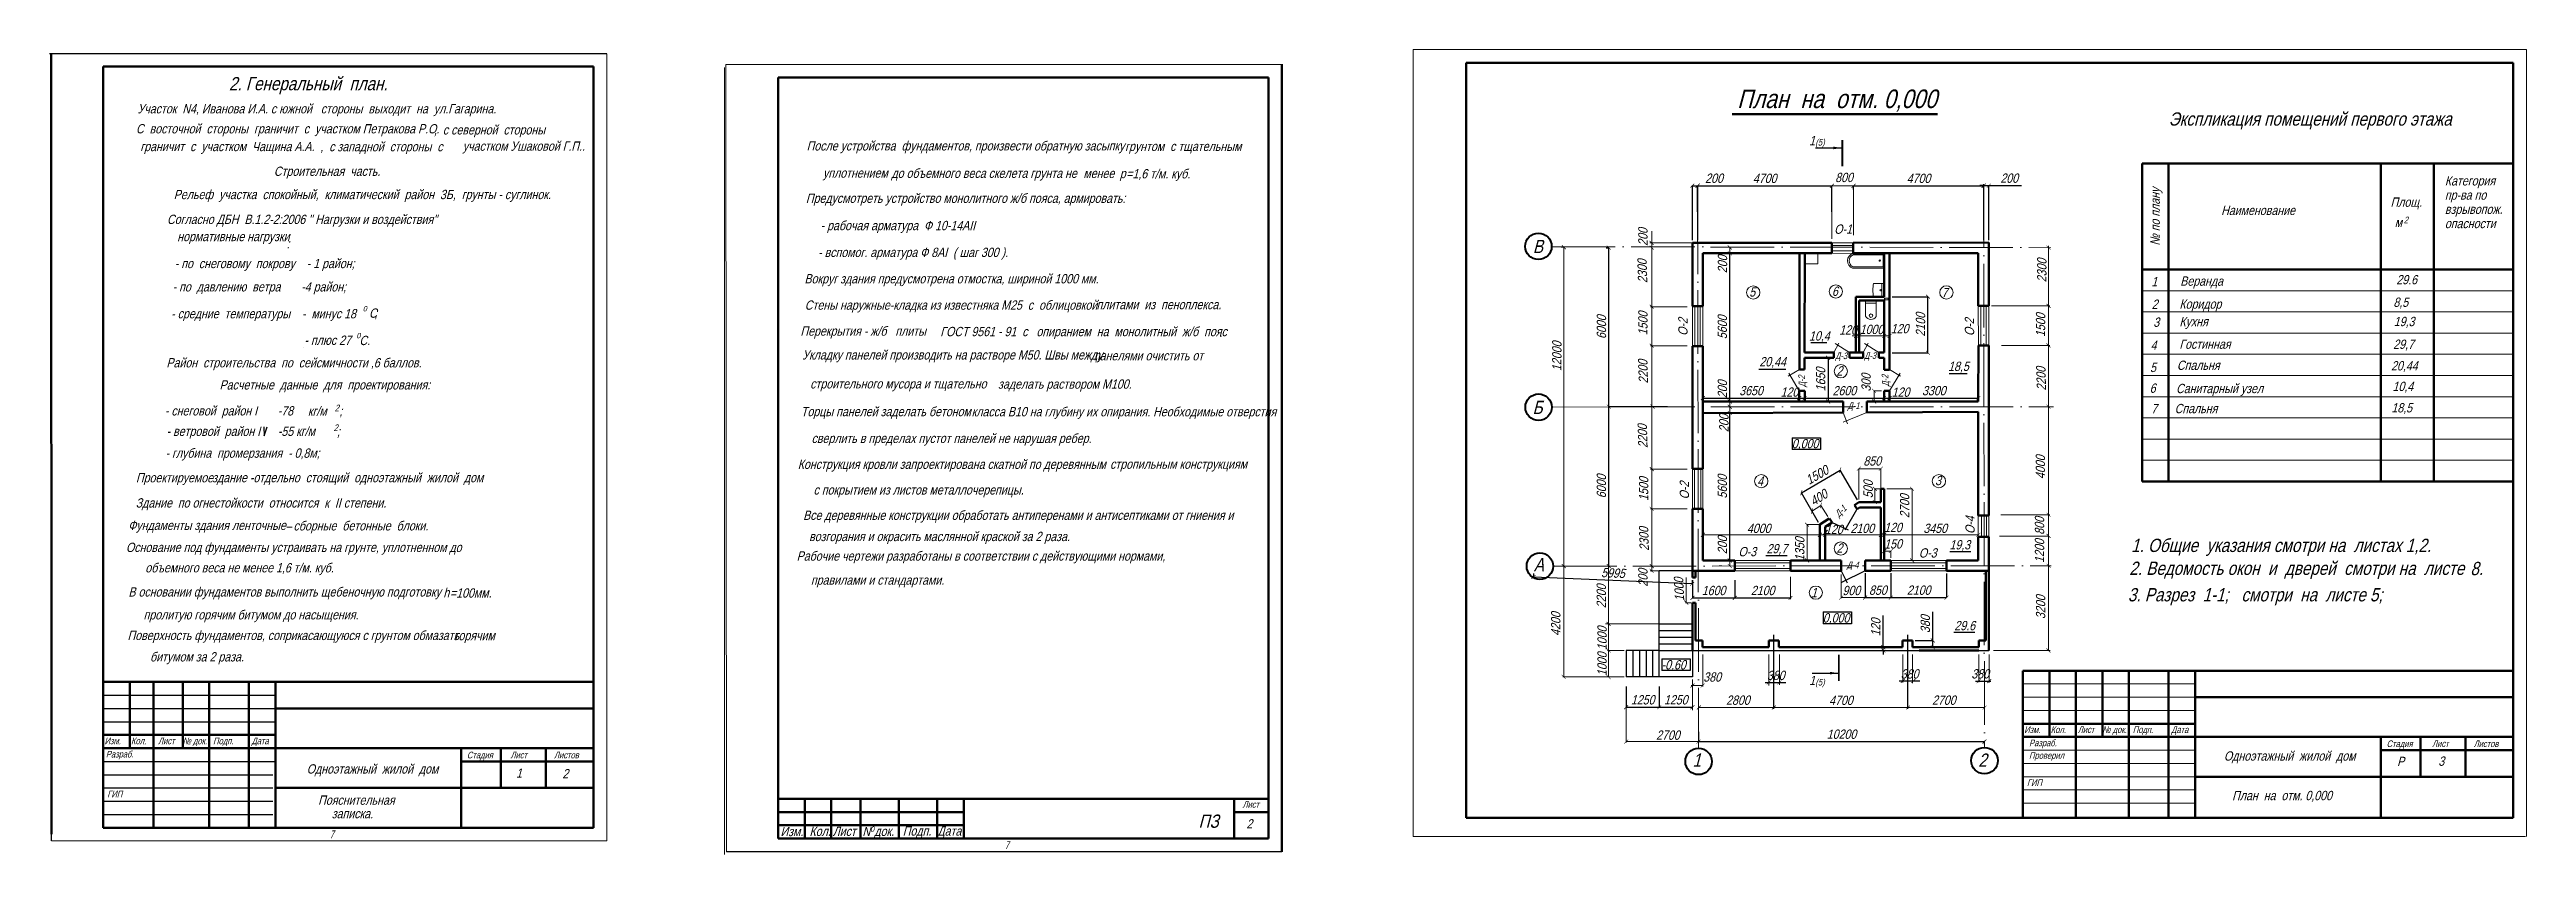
# Model space of a CAD drawing. Header units: millimetres. Extents: x -1570823 to -1042875, y 1331607 to 1425447.
# Drawn here: x -1421623 to -1328172, y 1385661 to 1416039 of the extents above; entities that cross this region are included whole.
import ezdxf

# ---------------------------------------------------------------- set-up
doc = ezdxf.new("R2010")
doc.units = ezdxf.units.MM
doc.linetypes.add('ACAD_ISO04W100', pattern=[30, 24, -3, 0, -3])
for name, color, linetype, lineweight in [('оси', 170, 'ACAD_ISO04W100', 15), ('Пр', 7, 'Continuous', 60), ('проект', 7, 'Continuous', 50), ('Разм.', 7, 'Continuous', 15), ('размер', 7, 'Continuous', 15), ('стены', 7, 'Continuous', 50), ('существ.', 7, 'Continuous', 15), ('толстая', 7, 'Continuous', 50), ('тонкая', 7, 'Continuous', 15)]:
    doc.layers.add(name, color=color, linetype=linetype, lineweight=lineweight)
doc.layers.add('разм', color=7, linetype='Continuous')
doc.styles.get("Standard").update_dxf_attribs({"font": 'ARIALN.TTF', "oblique": 15, "height": 350})
doc.dimstyles.new('100', dxfattribs={"dimtxt": 350, "dimasz": 150, "dimexe": 1.25, "dimexo": 100, "dimgap": 100, "dimtad": 1, "dimdec": 0, "dimrnd": 5, "dimtxsty": 'Standard', "dimblk": 'ARCHTICK', "dimcen": 250, "dimaunit": 1, "dimadec": 1, "dimazin": 0, "dimtfac": 1, "dimtdec": 0, "dimtmove": 0, "dimatfit": 3, "dimldrblk": 'NONE', "dimfxl": 1, "dimarcsym": 0})

msp = doc.modelspace()

# ---------------------------------------------------------------- texts
at = {"oblique": 15}
for s, height, p in [('Экспликация помещений первого этажа', 500, (-1341670.4, 1413167.6)), ('Категория', 350, (-1331250.6, 1410909)), ('Площ.', 350, (-1333299.9, 1410105.4)), ('пр-ва по', 350, (-1331250.6, 1410372)), ('Наименование', 350, (-1339689.9, 1409794.1)), ('м', 350, (-1333141.3, 1409341.4)), ('взрывопож.', 350, (-1331250.6, 1409835)), ('опасности', 350, (-1331250.6, 1409298)), ('1', 350, (-1342323.4, 1407107)), ('2', 350, (-1342309, 1406251.8)), ('3', 350, (-1342250.3, 1405575)), ('4', 350, (-1342354.1, 1404707.1)), ('Изм.', 250, (-1419547.7, 1389821.8)), ('Кол.', 250, (-1418547.7, 1389821.8)), ('Лист', 250, (-1417526.2, 1389821.8)), ('№ док.', 250, (-1416597.9, 1389821.8)), ('Подп.', 250, (-1415452.1, 1389821.8)), ('Дата', 250, (-1413998.5, 1389821.8)), ('Изм.', 250, (-1347121.4, 1390247.1)), ('Разраб.', 250, (-1346936.6, 1389747.1)), ('Кол.', 250, (-1346121.4, 1390247.1)), ('Лист', 250, (-1345100, 1390247.1)), ('№ док.', 250, (-1344171.7, 1390247.1)), ('Подп.', 250, (-1343025.9, 1390247.1)), ('Дата', 250, (-1341572.3, 1390247.1)), ('Стадия', 250, (-1333448.2, 1389714)), ('Лист', 250, (-1331731.1, 1389718.7)), ('Листов', 250, (-1330162.8, 1389714)), ('Разраб.', 250, (-1419498.5, 1389321.8)), ('Стадия', 250, (-1405874.4, 1389288.7)), ('Лист', 250, (-1404230.7, 1389288.7)), ('Листов', 250, (-1402589, 1389288.7))]:
    msp.add_text(s, height=height, dxfattribs=at).set_placement(p)
msp.add_text('№ по плану', height=350, rotation=90, dxfattribs=at).set_placement((-1342007.1, 1408636.7))
at = {"lineweight": 70, "oblique": 15}
msp.add_text('Проверил', height=250, dxfattribs=at).set_placement((-1346941, 1389270.5))
at = {"layer": 'Пр', "lineweight": 15, "oblique": 15}
for s, p in [('В', (-1365659.3, 1408357.2)), ('Б', (-1365669.9, 1402283.9)), ('А', (-1365625.8, 1396346.1)), ('1', (-1359635.3, 1388973.1)), ('2', (-1348853.9, 1388968.9))]:
    msp.add_text(s, height=500, dxfattribs=at).set_placement(p)
at = {"layer": 'проект', "lineweight": 30, "ltscale": 25, "oblique": 15}
for height, p in [(700, (-1357949.6, 1413829.2)), (350, (-1339276.5, 1387709.8))]:
    msp.add_text('План  на  отм. 0,000', height=height, dxfattribs=at).set_placement(p)
at = {"layer": 'проект', "lineweight": 5, "ltscale": 25, "oblique": 15}
for s, height, rotation, p in [('200', 350, 90, (-1361332.4, 1408630.1)), ('2300', 350, 91.71057, (-1361341.4, 1407232.4)), ('1500', 350, 89.761269, (-1361335.9, 1405253.4)), ('О-2', 350, 90, (-1359823.3, 1405234.3)), ('1000', 350, 359.193183, (-1353330.3, 1405310.2)), ('О-2', 350, 90, (-1349011.1, 1405226.4)), ('1500', 350, 89.761269, (-1346331.9, 1405188.5)), ('2200', 350, 91.71057, (-1361313.2, 1403440.7)), ('Д-2', 250, 93.271735, (-1355371.3, 1403300.8)), ('Д-2', 250, 93.271735, (-1352225.9, 1403326.9)), ('2200', 350, 91.71057, (-1346295.1, 1403172.6)), ('2200', 350, 91.71057, (-1361331.3, 1401006.1)), ('1500', 350, 89.761269, (-1361306.8, 1399003.9)), ('О-2', 350, 90, (-1359768.7, 1399063.2)), ('2300', 350, 91.71057, (-1361279.6, 1397127.5)), ('Д-1', 250, 44.995774, (-1354116.3, 1398372.7)), ('О-4', 350, 90, (-1348989.5, 1397754.6)), ('200', 350, 90, (-1361332.4, 1395769.8))]:
    msp.add_text(s, height=height, rotation=rotation, dxfattribs=at).set_placement(p)
for s, height, p in [('О-1', 350, (-1354289.3, 1409085.9)), ('5', 350, (-1357495.2, 1406714.4)), ('6', 350, (-1354374.6, 1406742.1)), ('7', 350, (-1350235.3, 1406695.6)), ('120', 350, (-1352154.9, 1405331.9)), ('Д-3', 250, (-1354248.3, 1404356)), ('Д-3', 250, (-1353156.6, 1404364.1)), ('2', 350, (-1354202.7, 1403735.9)), ('Д-1', 250, (-1353782.3, 1402471.9)), ('0,000', 350, (-1355889.6, 1400991.3)), ('4', 350, (-1357194.2, 1399580.5)), ('3', 350, (-1350482.3, 1399597.7)), ('О-3', 350, (-1357902.5, 1396914.5)), ('2', 350, (-1354202.7, 1397047.1)), ('О-3', 350, (-1351094.9, 1396866.7)), ('Д-4', 250, (-1353815.1, 1396464.1)), ('1', 350, (-1355163, 1395370.3)), ('0,000', 350, (-1354719.9, 1394414.9)), ('-0.60', 350, (-1360802.3, 1392645.1)), ('3', 350, (-1331496, 1389009.3))]:
    msp.add_text(s, height=height, dxfattribs=at).set_placement(p)
at = {"layer": 'проект', "ltscale": 25, "oblique": 15}
msp.add_text('2', height=250, rotation=0.166954, dxfattribs=at).set_placement((-1332801.7, 1409480.3))
for s, p in [('8,5', (-1333191.9, 1406326.7)), ('19,3', (-1333177.4, 1405600)), ('10,4', (-1355240.9, 1405056.8)), ('Гостинная', (-1341265.2, 1404745.4)), ('29,7', (-1333198, 1404741.5)), ('20,44', (-1357114.5, 1404081.7)), ('18,5', (-1349992.1, 1403908.8)), ('20,44', (-1333281.3, 1403929.2)), ('10,4', (-1333224.6, 1403152.1)), ('7', (-1342332.3, 1402310.1)), ('18,5', (-1333268.3, 1402344.5)), ('29,7', (-1356841.1, 1397027.6)), ('19,3', (-1349941.3, 1397174.6))]:
    msp.add_text(s, height=350, dxfattribs=at).set_placement(p)
at = {"layer": 'проект', "ltscale": 10, "oblique": 15}
for s, p in [('.', (-1377488.3, 1405190.1)), ('1', (-1404024.5, 1388554.6)), ('2', (-1402273.4, 1388535.8))]:
    msp.add_text(s, height=350, dxfattribs=at).set_placement(p)
at = {"layer": 'проект', "lineweight": 5, "ltscale": 25, "char_height": 350, "attachment_point": 5}
for s, insert in [('800', (-1353919.7, 1411210)), ('120', (-1353767.6, 1405455.3)), ('120', (-1355979.4, 1403110.1)), ('120', (-1351784.9, 1403106.2))]:
    msp.add_mtext(s, dxfattribs=dict(at, insert=insert))
for s, insert, rotation in [('200', (-1358502.9, 1407933.2), 90), ('2300', (-1346454.9, 1407699.9), 89.956163), ('12000', (-1364751.5, 1404460.7), 89.956163), ('200', (-1358506.8, 1403215.1), 90), ('200', (-1358450.6, 1401935.5), 90), ('800', (-1346541.4, 1398059.9), 90), ('200', (-1358506.1, 1397331.6), 90), ('1200', (-1346541.4, 1397110), 90)]:
    msp.add_mtext(s, dxfattribs=dict(at, insert=insert, rotation=rotation))
at = {"layer": 'Разм.', "ltscale": 25, "oblique": 15}
msp.add_text('.', height=350, dxfattribs=at).set_placement((-1405355.8, 1399703.4))
at = {"layer": 'Разм.', "ltscale": 50, "oblique": 15}
for s, p in [('4000', (-1357582.8, 1397794.4)), ('2100', (-1353676.7, 1397795.2)), ('3450', (-1350925, 1397794.9))]:
    msp.add_text(s, height=350, dxfattribs=at).set_placement(p)
at = {"layer": 'Разм.', "lineweight": 5, "ltscale": 50, "insert": (-1353085.3, 1403467.3), "char_height": 350, "attachment_point": 5, "rotation": 89.999595}
msp.add_mtext('300', dxfattribs=at)
at = {"layer": 'Разм.', "ltscale": 50, "char_height": 350, "attachment_point": 5}
for s, insert in [('850', (-1352854.3, 1400510)), ('120', (-1354302.9, 1397925.4)), ('120', (-1352072.4, 1398000.3)), ('150', (-1352068.8, 1397380.2))]:
    msp.add_mtext(s, dxfattribs=dict(at, insert=insert))
for s, insert, rotation in [('400', (-1354872.7, 1399126.7), 32.910163), ('500', (-1353008.1, 1399442.4), 89.990495), ('2700', (-1351629.9, 1398806), 90), ('1350', (-1355587.3, 1397183.6), 90)]:
    msp.add_mtext(s, dxfattribs=dict(at, insert=insert, rotation=rotation))
at = {"layer": 'размер', "lineweight": 25, "ltscale": 10, "oblique": 15}
for s, height, p in [('2. Генеральный  план.', 500, (-1414854, 1414501.2)), ('С  восточной  стороны  граничит  с  участком Петракова Р.О.', 350, (-1418361.6, 1412874.5)), (',  с северной  стороны', 350, (-1407119.3, 1412833.3)), (' граничит  с  участком  Чащина А.А. ', 350, (-1418311, 1412204.9)), (',  с западной  стороны  с', 350, (-1411408.3, 1412198.5)), ('участком Ушаковой Г.П..', 350, (-1406033.5, 1412219.7))]:
    msp.add_text(s, height=height, dxfattribs=at).set_placement(p)
msp.add_text('Участок  N4, Иванова И.А. с южной   стороны  выходит  на  ул.Гагарина.', height=350, rotation=360, dxfattribs=at).set_placement((-1418304.7, 1413629.5))
at = {"layer": 'размер', "oblique": 15}
for s, height, p in [(' После устройства  фундаментов, произвести обратную засыпку ', 350, (-1393170.6, 1412228.7)), (' грунтом  с тщательным ', 350, (-1381155.4, 1412210.3)), ('уплотнением ', 350, (-1392442.4, 1411203.9)), ('до объемного веса скелета грунта не ', 350, (-1389858, 1411195)), ('менее ', 350, (-1382616.5, 1411190.4)), ('р', 350, (-1381244.7, 1411186.5)), ('=1,6 т/м. куб.', 350, (-1381001.3, 1411176.6)), ('  Предусмотреть устройство монолитного ж/б пояса, армировать:', 350, (-1393309.7, 1410251.4)), ('    Согласно ДБН  В.1.2-2:2006 \'\' Нагрузки и воздействия" ', 350, (-1417636, 1409454.5)), ('- рабочая арматура  Ф 10-14АII  ', 350, (-1392532.7, 1409221.1)), ('нормативные нагрузки', 350, (-1416805.8, 1408806.7)), (':', 350, (-1412680.1, 1408538.2)), ('- вспомог. арматура Ф 8АI  ( шаг 300 ).', 350, (-1392626.1, 1408209.9)), (' Вокруг здания предусмотрена отмостка, шириной 1000 мм.', 350, (-1393251.4, 1407213.8)), ('Веранда', 350, (-1341235.6, 1407125.2)), ('Стены наружные-кладка из известняка М25  с  облицовкой', 350, (-1393127.2, 1406219.5)), ('Коридор', 350, (-1341265.8, 1406258.9)), ('     Перекрытия - ж/б   плиты', 350, (-1393849.4, 1405239.1)), (' Укладку панелей производить на растворе М50. Швы между ', 350, (-1393334.2, 1404340.4)), ('панелями очистить от', 350, (-1382219.9, 1404308.4)), ('5', 350, (-1342372.8, 1403867.5)), ('Спальня', 350, (-1341359.4, 1403949.5)), (' строительного мусора и тщательно ', 350, (-1393035.4, 1403248.9)), ('заделать раствором М100. ', 350, (-1385835.2, 1403238.5)), ('6', 350, (-1342387, 1403084.6)), ('Санитарный узел', 350, (-1341391, 1403071.4)), (' Торцы панелей заделать бетоном ', 350, (-1393386.2, 1402201.2)), ('класса В10 на глубину их опирания. Необходимые отверстия ', 350, (-1386833.7, 1402195.3)), ('Спальня', 350, (-1341444.6, 1402315.4)), ('сверлить в пределах пустот панелей не нарушая ребер.', 350, (-1392873.4, 1401190)), ('       Конструкция кровли запроектирована скатной по деревянным', 350, (-1394173.5, 1400212.4)), ('стропильным конструкциям ', 350, (-1381611.9, 1400217.3)), ('с покрытием из листов металлочерепицы. ', 350, (-1392798.1, 1399244)), ('     Фундаменты здания ленточные', 350, (-1419210.3, 1397906.5)), (' сборные  бетонные  блоки.', 350, (-1412530.6, 1397889.9)), (' Все деревянные конструкции обработать антиперенами и антисептиками от гниения и                               ', 350, (-1393301.2, 1398287.6)), ('      Основание под фундаменты устраивать на грунте, уплотненном до ', 350, (-1419408.2, 1397076.2)), ('       Рабочие чертежи разработаны в соответствии с действующими нормами, ', 350, (-1394214.9, 1396749.7)), ('   возгорания и окрасить маслянной краской за 2 раза.', 350, (-1393301.2, 1397487.6)), ('1. Общие  указания смотри на  листах 1,2.', 500, (-1343087.4, 1397076.3)), ('объемного веса не менее 1,6 т/м. куб.', 350, (-1418010.5, 1396306.7)), ('2. Ведомость окон  и  дверей  смотри на  листе', 500, (-1343157.2, 1396211.4)), ('  В основании фундаментов выполнить щебеночную подготовку ', 350, (-1418869.5, 1395395.2)), ('=100мм.', 350, (-1406515.9, 1395355)), ('правилами и стандартами.', 350, (-1392897.8, 1395841.9)), ('3. Разрез  1-1;   смотри  на  листе 5;', 500, (-1343210.1, 1395213.3)), (' пролитую горячим битумом до насыщения.', 350, (-1418188.3, 1394532.1)), (' Поверхность фундаментов, соприкасающуюся с грунтом обмазать ', 350, (-1418791.9, 1393753.6)), ('горячим ', 350, (-1406341.8, 1393746.2)), ('битумом за 2 раза.', 350, (-1417830.7, 1392945.7)), ('Одноэтажный  жилой  дом', 350, (-1411919.1, 1388714.7)), ('.', 350, (-1407222.3, 1388708.3)), ('Одноэтажный  жилой  дом', 350, (-1339586.4, 1389202.8)), ('.', 350, (-1334889.6, 1389196.4)), ('Р', 350, (-1333051.8, 1388996.7)), ('ГИП', 250, (-1419443.3, 1387818.9)), ('ГИП', 250, (-1347017, 1388244.3)), ('Лист', 250, (-1376610.9, 1387426.6))]:
    msp.add_text(s, height=height, dxfattribs=at).set_placement(p)
at = {"layer": 'размер', "ltscale": 10, "oblique": 15}
for s, height, p in [(' Строительная  часть.', 350, (-1413269.6, 1411271)), ('Рельеф  участка  спокойный,  климатический  район  3Б,  грунты - суглинок.', 350, (-1416937.1, 1410393.8)), ('- по  снеговому  покрову    - 1 район;', 350, (-1416899, 1407789.2)), ('- по  давлению  ветра       -4 район;', 350, (-1416978.6, 1406909)), ('плитами  из  пеноплекса.', 350, (-1382121.3, 1406238)), ('- средние  температуры    -  минус 18', 350, (-1417034.7, 1405894.9)), ('0', 200, (-1409803.9, 1406158.3)), ('С', 350, (-1409567.8, 1405916.9)), (';', 350, (-1409369, 1405916.9)), ('ГОСТ 9561 - 91  с   опиранием  на  монолитный  ж/б  пояс ', 350, (-1388014.4, 1405220.6)), ('- плюс 27', 350, (-1412006.4, 1404892.4)), ('0', 200, (-1410045.7, 1405143.8)), ('С.', 350, (-1409932.9, 1404885.5)), ('Район  строительства  по  сейсмичности ,6 баллов.', 350, (-1417213.2, 1404043.3)), ('Расчетные  данные  для  проектирования:', 350, (-1415208.7, 1403209)), ('- cнеговой  район I       -78', 350, (-1417272.8, 1402228.5)), ('- ветровой  район I      -55 кг/м', 350, (-1417208, 1401456.3)), ('кг/м', 350, (-1411876.9, 1402215.7)), ('2', 250, (-1410906.9, 1401639.4)), ('2', 250, (-1410863.7, 1402386)), (';', 350, (-1410689.3, 1402217.2)), ('- глубина  промерзания  - 0,8м;', 350, (-1417247.1, 1400633.6)), (';', 350, (-1410779.1, 1401448.4)), ('Проектируемое', 350, (-1418362.7, 1399704.2)), ('  здание -отдельно  стоящий  одноэтажный  жилой  дом    ', 350, (-1415708.9, 1399708)), ('Здание  по огнестойкости  относится  к  II степени.', 350, (-1418371.8, 1398754.2)), ('h', 350, (-1406765.6, 1395364.7)), ('ПЗ', 500, (-1378271.6, 1386667.2)), ('2', 350, (-1376467.9, 1386641.5)), ('Изм.', 350, (-1394044.9, 1386352.9)), ('Кол.', 350, (-1392950.8, 1386361.4)), ('Лист', 350, (-1392075, 1386361.2)), ('N', 350, (-1390954.2, 1386352.6)), ('0', 200, (-1390662.2, 1386516)), ('док.', 350, (-1390504, 1386361)), ('Подп.', 350, (-1389431.9, 1386374.9)), ('Дата', 350, (-1388124.9, 1386369.8))]:
    msp.add_text(s, height=height, dxfattribs=at).set_placement(p)
at = {"layer": 'размер', "lineweight": 5, "ltscale": 25, "oblique": 15}
for s, p in [('29.6', (-1333080.6, 1407179)), ('900', (-1353977.7, 1395449)), ('29.6', (-1349756.4, 1394123.1)), ('2800', (-1358369, 1391309.4)), ('4700', (-1354481.5, 1391303.9)), ('2700', (-1350600.1, 1391309.4)), ('2700', (-1361009.1, 1389990))]:
    msp.add_text(s, height=350, dxfattribs=at).set_placement(p)
for s, rotation, p in [('4000', 90, (-1346335.9, 1399829.4)), ('2200', 90, (-1362903.7, 1394957.8)), ('1000', 92.698016, (-1359946.4, 1395225.4)), ('3200', 90, (-1346328.1, 1394547)), ('4200', 90, (-1364620.6, 1393908.5)), ('1000', 90, (-1362874, 1393368.6))]:
    msp.add_text(s, height=350, rotation=rotation, dxfattribs=at).set_placement(p)
at = {"layer": 'размер', "color": 1, "lineweight": 5, "ltscale": 25, "oblique": 15}
msp.add_text('1000', height=350, rotation=90, dxfattribs=at).set_placement((-1362874, 1392392.3))
at = {"layer": 'размер', "oblique": 15, "width": 0.8}
for p in [(-1411048.5, 1386270.9), (-1385583, 1385862.2)]:
    msp.add_text('7', height=300, dxfattribs=at).set_placement(p)
at = {"layer": 'размер', "lineweight": 5, "ltscale": 25, "char_height": 350, "attachment_point": 5}
for insert in [(-1358894.7, 1392356.8), (-1356495, 1392417.8), (-1351443.1, 1392473.3), (-1348780.6, 1392476)]:
    msp.add_mtext('380', dxfattribs=dict(at, insert=insert))
at = {"layer": 'существ.', "oblique": 15}
msp.add_text('Кухня', height=350, dxfattribs=at).set_placement((-1341264.1, 1405598.7))
at = {"layer": 'тонкая', "oblique": 15}
for s, height, p in [('1', 350, (-1355235.7, 1412427.8)), ('(5)', 250, (-1355000.2, 1412414)), ('1', 350, (-1355235.7, 1392052.1)), ('(5)', 250, (-1355000.2, 1392038.3)), ('Пояснительная', 350, (-1411489, 1387537.6)), ('записка.', 350, (-1410975.8, 1387026.5))]:
    msp.add_text(s, height=height, dxfattribs=at).set_placement(p)
at = {"layer": 'тонкая', "lineweight": 5, "ltscale": 100, "oblique": 15}
msp.add_text('8.', height=500, dxfattribs=at).set_placement((-1330288.3, 1396202.6))

# ---------------------------------------------------------------- blocks, each defined once
blk = doc.blocks.new('умывальник')
at = {"layer": 'размер'}
for p, q in [((-251, 402), (-251, 2)), ((-251, 86), (249, 86)), ((-251, 2), (249, 2)), ((-42, 131), (42, 131)), ((-1, 174), (-1, 86)), ((249, 2), (249, 402))]:
    blk.add_line(p, q, dxfattribs=at)
blk.add_arc((-4, -645), 1077, 76.44341, 103.0395, dxfattribs=at)
blk = doc.blocks.new('унитаз')
at = {"layer": 'размер'}
for p, q in [((-201, 99), (-201, 599)), ((-201, 1), (-201, 102)), ((-201, 100), (198, 100)), ((198, 1), (-201, 1)), ((198, 100), (198, 1)), ((199, 99), (199, 599))]:
    blk.add_line(p, q, dxfattribs=at)
blk.add_circle((0, 570), 64.6, dxfattribs=at)
blk.add_arc((-1, 489), 228, 28.79109, 153.67609, dxfattribs=at)
blk = doc.blocks.new('_ArchTick')
at = {"color": 0, "linetype": 'ByBlock', "lineweight": 0, "const_width": 0.15}
blk.add_lwpolyline([(-0.5, -0.5), (0.5, 0.5)], dxfattribs=at)
blk = doc.blocks.new('*D13')
at = {"layer": 'проект', "color": 0, "lineweight": -2, "ltscale": 25, "transparency": 16777216}
for p, q in [((-1359243, 1402885), (-1355609, 1402885)), ((-1359243, 1402785), (-1359243, 1402884)), ((-1355609, 1402785), (-1355609, 1402884))]:
    blk.add_line(p, q, dxfattribs=at)
at = {"layer": 'проект', "color": 0, "lineweight": -2, "ltscale": 25, "transparency": 16777216, "xscale": 150, "yscale": 150, "zscale": 150, "rotation": 180}
blk.add_blockref('_ArchTick', (-1359243, 1402885), dxfattribs=at)
at = {"layer": 'проект', "color": 0, "lineweight": -2, "ltscale": 25, "transparency": 16777216, "xscale": 150, "yscale": 150, "zscale": 150}
blk.add_blockref('_ArchTick', (-1355609, 1402885), dxfattribs=at)
at = {"layer": 'проект', "color": 0, "lineweight": 5, "ltscale": 25, "transparency": 16777216, "insert": (-1357426, 1403163), "char_height": 350, "attachment_point": 5}
blk.add_mtext('3650', dxfattribs=at)
blk = doc.blocks.new('_None')
blk = doc.blocks.new('*D14')
at = {"layer": 'проект', "color": 0, "lineweight": -2, "ltscale": 25, "transparency": 16777216}
for p, q in [((-1355405, 1402984), (-1355405, 1402885)), ((-1355405, 1402884), (-1352409, 1402884)), ((-1352409, 1402984), (-1352409, 1402885))]:
    blk.add_line(p, q, dxfattribs=at)
at = {"layer": 'проект', "color": 0, "lineweight": -2, "ltscale": 25, "transparency": 16777216, "xscale": 150, "yscale": 150, "zscale": 150, "rotation": 180}
blk.add_blockref('_ArchTick', (-1355405, 1402884), dxfattribs=at)
at = {"layer": 'проект', "color": 0, "lineweight": -2, "ltscale": 25, "transparency": 16777216, "xscale": 150, "yscale": 150, "zscale": 150}
blk.add_blockref('_ArchTick', (-1352409, 1402884), dxfattribs=at)
at = {"layer": 'проект', "color": 0, "lineweight": 5, "ltscale": 25, "transparency": 16777216, "insert": (-1353907, 1403162), "char_height": 350, "attachment_point": 5}
blk.add_mtext('2600', dxfattribs=at)
blk = doc.blocks.new('*D15')
at = {"layer": 'проект', "color": 0, "lineweight": -2, "ltscale": 25, "transparency": 16777216}
for p, q in [((-1352204, 1402884), (-1348853, 1402884)), ((-1352204, 1402785), (-1352204, 1402883)), ((-1348853, 1402784), (-1348853, 1402883))]:
    blk.add_line(p, q, dxfattribs=at)
at = {"layer": 'проект', "color": 0, "lineweight": -2, "ltscale": 25, "transparency": 16777216, "xscale": 150, "yscale": 150, "zscale": 150, "rotation": 180}
blk.add_blockref('_ArchTick', (-1352204, 1402884), dxfattribs=at)
at = {"layer": 'проект', "color": 0, "lineweight": -2, "ltscale": 25, "transparency": 16777216, "xscale": 150, "yscale": 150, "zscale": 150}
blk.add_blockref('_ArchTick', (-1348853, 1402884), dxfattribs=at)
at = {"layer": 'проект', "color": 0, "lineweight": 5, "ltscale": 25, "transparency": 16777216, "insert": (-1350529, 1403163), "char_height": 350, "attachment_point": 5}
blk.add_mtext('3300', dxfattribs=at)
blk = doc.blocks.new('*D16')
at = {"layer": 'проект', "color": 0, "lineweight": -2, "ltscale": 25, "transparency": 16777216}
for p, q in [((-1359442, 1409909), (-1359442, 1410899)), ((-1359442, 1410898), (-1354380, 1410898)), ((-1354380, 1409909), (-1354380, 1410899))]:
    blk.add_line(p, q, dxfattribs=at)
at = {"layer": 'проект', "color": 0, "lineweight": -2, "ltscale": 25, "transparency": 16777216, "xscale": 150, "yscale": 150, "zscale": 150, "rotation": 180}
blk.add_blockref('_ArchTick', (-1359442, 1410898), dxfattribs=at)
at = {"layer": 'проект', "color": 0, "lineweight": -2, "ltscale": 25, "transparency": 16777216, "xscale": 150, "yscale": 150, "zscale": 150}
blk.add_blockref('_ArchTick', (-1354380, 1410898), dxfattribs=at)
at = {"layer": 'проект', "color": 0, "lineweight": 5, "ltscale": 25, "transparency": 16777216, "insert": (-1356911, 1411176), "char_height": 350, "attachment_point": 5}
blk.add_mtext('4700', dxfattribs=at)
blk = doc.blocks.new('*D17')
at = {"layer": 'проект', "color": 0, "lineweight": -2, "ltscale": 25, "transparency": 16777216}
for p, q in [((-1353562, 1410753), (-1353562, 1410899)), ((-1353562, 1410898), (-1348654, 1410898)), ((-1348654, 1410820), (-1348654, 1410897))]:
    blk.add_line(p, q, dxfattribs=at)
at = {"layer": 'проект', "color": 0, "lineweight": -2, "ltscale": 25, "transparency": 16777216, "xscale": 150, "yscale": 150, "zscale": 150, "rotation": 180}
blk.add_blockref('_ArchTick', (-1353562, 1410898), dxfattribs=at)
at = {"layer": 'проект', "color": 0, "lineweight": -2, "ltscale": 25, "transparency": 16777216, "xscale": 150, "yscale": 150, "zscale": 150}
blk.add_blockref('_ArchTick', (-1348654, 1410898), dxfattribs=at)
at = {"layer": 'проект', "color": 0, "lineweight": 5, "ltscale": 25, "transparency": 16777216, "insert": (-1351108, 1411176), "char_height": 350, "attachment_point": 5}
blk.add_mtext('4700', dxfattribs=at)
blk = doc.blocks.new('*D18')
at = {"layer": 'проект', "color": 0, "lineweight": -2, "ltscale": 25, "transparency": 16777216}
for p, q in [((-1362800, 1402560), (-1362793, 1402560)), ((-1362794, 1396543), (-1362794, 1402560)), ((-1362800, 1396543), (-1362793, 1396543))]:
    blk.add_line(p, q, dxfattribs=at)
at = {"layer": 'проект', "color": 0, "lineweight": -2, "ltscale": 25, "transparency": 16777216, "xscale": 150, "yscale": 150, "zscale": 150}
for p, rotation in [((-1362794, 1402560), 90), ((-1362794, 1396543), 270)]:
    blk.add_blockref('_ArchTick', p, dxfattribs=dict(at, rotation=rotation))
at = {"layer": 'проект', "color": 0, "lineweight": 5, "ltscale": 25, "transparency": 16777216, "insert": (-1363073, 1399551), "char_height": 350, "attachment_point": 5, "rotation": 90}
blk.add_mtext('6000', dxfattribs=at)
blk = doc.blocks.new('*D19')
at = {"layer": 'проект', "color": 0, "lineweight": -2, "ltscale": 25, "transparency": 16777216}
for p, q in [((-1362891, 1408560), (-1362793, 1408560)), ((-1362791, 1402560), (-1362791, 1408560)), ((-1360583, 1402560), (-1362793, 1402560))]:
    blk.add_line(p, q, dxfattribs=at)
at = {"layer": 'проект', "color": 0, "lineweight": -2, "ltscale": 25, "transparency": 16777216, "xscale": 150, "yscale": 150, "zscale": 150}
for p, rotation in [((-1362791, 1408560), 90), ((-1362791, 1402560), 270)]:
    blk.add_blockref('_ArchTick', p, dxfattribs=dict(at, rotation=rotation))
at = {"layer": 'проект', "color": 0, "lineweight": 5, "ltscale": 25, "transparency": 16777216, "insert": (-1363070, 1405560), "char_height": 350, "attachment_point": 5, "rotation": 90}
blk.add_mtext('6000', dxfattribs=at)
blk = doc.blocks.new('*D20')
at = {"layer": 'проект', "color": 0, "lineweight": -2, "ltscale": 25, "transparency": 16777216}
for p, q in [((-1358231, 1396760), (-1358231, 1402323)), ((-1358152, 1402323), (-1358230, 1402323)), ((-1358331, 1396760), (-1358232, 1396760))]:
    blk.add_line(p, q, dxfattribs=at)
at = {"layer": 'проект', "color": 0, "lineweight": -2, "ltscale": 25, "transparency": 16777216, "xscale": 150, "yscale": 150, "zscale": 150}
for p, rotation in [((-1358231, 1402323), 90), ((-1358231, 1396760), 270)]:
    blk.add_blockref('_ArchTick', p, dxfattribs=dict(at, rotation=rotation))
at = {"layer": 'проект', "color": 0, "lineweight": 5, "ltscale": 25, "transparency": 16777216, "insert": (-1358510, 1399541), "char_height": 350, "attachment_point": 5, "rotation": 90}
blk.add_mtext('5600', dxfattribs=at)
blk = doc.blocks.new('*D21')
at = {"layer": 'проект', "color": 0, "lineweight": -2, "ltscale": 25, "transparency": 16777216}
for p, q in [((-1358331, 1408350), (-1358232, 1408350)), ((-1358231, 1402760), (-1358231, 1408350)), ((-1358132, 1402760), (-1358230, 1402760))]:
    blk.add_line(p, q, dxfattribs=at)
at = {"layer": 'проект', "color": 0, "lineweight": -2, "ltscale": 25, "transparency": 16777216, "xscale": 150, "yscale": 150, "zscale": 150}
for p, rotation in [((-1358231, 1408350), 90), ((-1358231, 1402760), 270)]:
    blk.add_blockref('_ArchTick', p, dxfattribs=dict(at, rotation=rotation))
at = {"layer": 'проект', "color": 0, "lineweight": 5, "ltscale": 25, "transparency": 16777216, "insert": (-1358510, 1405555), "char_height": 350, "attachment_point": 5, "rotation": 90}
blk.add_mtext('5600', dxfattribs=at)
blk = doc.blocks.new('*D22')
at = {"layer": 'проект', "color": 0, "lineweight": -2, "ltscale": 25, "transparency": 16777216}
for p, q in [((-1359642, 1408850), (-1359642, 1410903)), ((-1359642, 1410901), (-1359440, 1410901)), ((-1359440, 1408850), (-1359440, 1410903)), ((-1359440, 1410901), (-1358356, 1410901))]:
    blk.add_line(p, q, dxfattribs=at)
at = {"layer": 'проект', "color": 0, "lineweight": -2, "ltscale": 25, "transparency": 16777216, "xscale": 150, "yscale": 150, "zscale": 150, "rotation": 180}
blk.add_blockref('_ArchTick', (-1359642, 1410901), dxfattribs=at)
at = {"layer": 'проект', "color": 0, "lineweight": -2, "ltscale": 25, "transparency": 16777216, "xscale": 150, "yscale": 150, "zscale": 150}
blk.add_blockref('_ArchTick', (-1359440, 1410901), dxfattribs=at)
at = {"layer": 'проект', "color": 0, "lineweight": 5, "ltscale": 25, "transparency": 16777216, "insert": (-1358823, 1411180), "char_height": 350, "attachment_point": 5}
blk.add_mtext('200', dxfattribs=at)
blk = doc.blocks.new('*D23')
at = {"layer": 'проект', "color": 0, "lineweight": -2, "ltscale": 25, "transparency": 16777216}
for p, q in [((-1348650, 1410904), (-1348800, 1410904)), ((-1348650, 1408850), (-1348650, 1410905)), ((-1348650, 1410904), (-1348454, 1410904)), ((-1348454, 1408850), (-1348454, 1410905)), ((-1348454, 1410904), (-1347220, 1410904))]:
    blk.add_line(p, q, dxfattribs=at)
at = {"layer": 'проект', "color": 0, "lineweight": -2, "ltscale": 25, "transparency": 16777216, "xscale": 150, "yscale": 150, "zscale": 150}
blk.add_blockref('_ArchTick', (-1348650, 1410904), dxfattribs=at)
at = {"layer": 'проект', "color": 0, "lineweight": -2, "ltscale": 25, "transparency": 16777216, "xscale": 150, "yscale": 150, "zscale": 150, "rotation": 180}
blk.add_blockref('_ArchTick', (-1348454, 1410904), dxfattribs=at)
at = {"layer": 'проект', "color": 0, "lineweight": 5, "ltscale": 25, "transparency": 16777216, "insert": (-1347687, 1411183), "char_height": 350, "attachment_point": 5}
blk.add_mtext('200', dxfattribs=at)
blk = doc.blocks.new('*D34')
at = {"layer": 'размер', "color": 0, "lineweight": -2, "ltscale": 25, "transparency": 16777216}
for p, q in [((-1362141, 1392005), (-1362141, 1391216)), ((-1360891, 1392005), (-1360891, 1391216)), ((-1362141, 1391217), (-1360891, 1391217))]:
    blk.add_line(p, q, dxfattribs=at)
at = {"layer": 'размер', "color": 0, "lineweight": -2, "ltscale": 25, "transparency": 16777216, "xscale": 150, "yscale": 150, "zscale": 150, "rotation": 180}
blk.add_blockref('_ArchTick', (-1362141, 1391217), dxfattribs=at)
at = {"layer": 'размер', "color": 0, "lineweight": -2, "ltscale": 25, "transparency": 16777216, "xscale": 150, "yscale": 150, "zscale": 150}
blk.add_blockref('_ArchTick', (-1360891, 1391217), dxfattribs=at)
at = {"layer": 'размер', "color": 0, "lineweight": 5, "ltscale": 25, "transparency": 16777216, "insert": (-1361516, 1391496), "char_height": 350, "attachment_point": 5}
blk.add_mtext('1250', dxfattribs=at)
blk = doc.blocks.new('*D35')
at = {"layer": 'размер', "color": 0, "lineweight": -2, "ltscale": 25, "transparency": 16777216}
for p, q in [((-1360891, 1392005), (-1360891, 1391216)), ((-1360891, 1391217), (-1359642, 1391217)), ((-1359642, 1391224), (-1359642, 1391216))]:
    blk.add_line(p, q, dxfattribs=at)
at = {"layer": 'размер', "color": 0, "lineweight": -2, "ltscale": 25, "transparency": 16777216, "xscale": 150, "yscale": 150, "zscale": 150, "rotation": 180}
blk.add_blockref('_ArchTick', (-1360891, 1391217), dxfattribs=at)
at = {"layer": 'размер', "color": 0, "lineweight": -2, "ltscale": 25, "transparency": 16777216, "xscale": 150, "yscale": 150, "zscale": 150}
blk.add_blockref('_ArchTick', (-1359642, 1391217), dxfattribs=at)
at = {"layer": 'размер', "color": 0, "lineweight": 5, "ltscale": 25, "transparency": 16777216, "insert": (-1360266, 1391496), "char_height": 350, "attachment_point": 5}
blk.add_mtext('1250', dxfattribs=at)
blk = doc.blocks.new('*D36')
at = {"layer": 'размер', "color": 0, "lineweight": -2, "ltscale": 25, "transparency": 16777216}
for p, q in [((-1359408, 1390286), (-1359408, 1389918)), ((-1359408, 1389920), (-1348621, 1389920)), ((-1348621, 1389820), (-1348621, 1389918))]:
    blk.add_line(p, q, dxfattribs=at)
at = {"layer": 'размер', "color": 0, "lineweight": -2, "ltscale": 25, "transparency": 16777216, "xscale": 150, "yscale": 150, "zscale": 150, "rotation": 180}
blk.add_blockref('_ArchTick', (-1359408, 1389920), dxfattribs=at)
at = {"layer": 'размер', "color": 0, "lineweight": -2, "ltscale": 25, "transparency": 16777216, "xscale": 150, "yscale": 150, "zscale": 150}
blk.add_blockref('_ArchTick', (-1348621, 1389920), dxfattribs=at)
at = {"layer": 'размер', "color": 0, "lineweight": 5, "ltscale": 25, "transparency": 16777216, "insert": (-1354014, 1390198), "char_height": 350, "attachment_point": 5}
blk.add_mtext('10200', dxfattribs=at)
blk = doc.blocks.new('*D37')
at = {"layer": 'размер', "color": 0, "lineweight": -2, "ltscale": 25, "transparency": 16777216}
for p, q in [((-1352154, 1396259), (-1352154, 1395353)), ((-1350054, 1396259), (-1350054, 1395353)), ((-1352154, 1395354), (-1350054, 1395354))]:
    blk.add_line(p, q, dxfattribs=at)
at = {"layer": 'размер', "color": 0, "lineweight": -2, "ltscale": 25, "transparency": 16777216, "xscale": 150, "yscale": 150, "zscale": 150, "rotation": 180}
blk.add_blockref('_ArchTick', (-1352154, 1395354), dxfattribs=at)
at = {"layer": 'размер', "color": 0, "lineweight": -2, "ltscale": 25, "transparency": 16777216, "xscale": 150, "yscale": 150, "zscale": 150}
blk.add_blockref('_ArchTick', (-1350054, 1395354), dxfattribs=at)
at = {"layer": 'размер', "color": 0, "lineweight": 5, "ltscale": 25, "transparency": 16777216, "insert": (-1351104, 1395633), "char_height": 350, "attachment_point": 5}
blk.add_mtext('2100', dxfattribs=at)
blk = doc.blocks.new('*D38')
at = {"layer": 'размер', "color": 0, "lineweight": -2, "ltscale": 25, "transparency": 16777216}
for p, q in [((-1353128, 1396272), (-1353128, 1395353)), ((-1352154, 1396271), (-1352154, 1395353)), ((-1353128, 1395354), (-1352154, 1395354))]:
    blk.add_line(p, q, dxfattribs=at)
at = {"layer": 'размер', "color": 0, "lineweight": -2, "ltscale": 25, "transparency": 16777216, "xscale": 150, "yscale": 150, "zscale": 150, "rotation": 180}
blk.add_blockref('_ArchTick', (-1353128, 1395354), dxfattribs=at)
at = {"layer": 'размер', "color": 0, "lineweight": -2, "ltscale": 25, "transparency": 16777216, "xscale": 150, "yscale": 150, "zscale": 150}
blk.add_blockref('_ArchTick', (-1352154, 1395354), dxfattribs=at)
at = {"layer": 'размер', "color": 0, "lineweight": 5, "ltscale": 25, "transparency": 16777216, "insert": (-1352641, 1395633), "char_height": 350, "attachment_point": 5}
blk.add_mtext('850', dxfattribs=at)
blk = doc.blocks.new('*D39')
at = {"layer": 'размер', "color": 0, "lineweight": -2, "ltscale": 25, "transparency": 16777216}
for p, q in [((-1359641, 1396010), (-1359641, 1395340)), ((-1359641, 1395341), (-1358042, 1395341)), ((-1358042, 1396010), (-1358042, 1395340))]:
    blk.add_line(p, q, dxfattribs=at)
at = {"layer": 'размер', "color": 0, "lineweight": -2, "ltscale": 25, "transparency": 16777216, "xscale": 150, "yscale": 150, "zscale": 150, "rotation": 180}
blk.add_blockref('_ArchTick', (-1359641, 1395341), dxfattribs=at)
at = {"layer": 'размер', "color": 0, "lineweight": -2, "ltscale": 25, "transparency": 16777216, "xscale": 150, "yscale": 150, "zscale": 150}
blk.add_blockref('_ArchTick', (-1358042, 1395341), dxfattribs=at)
at = {"layer": 'размер', "color": 0, "lineweight": 5, "ltscale": 25, "transparency": 16777216, "insert": (-1358841, 1395620), "char_height": 350, "attachment_point": 5}
blk.add_mtext('1600', dxfattribs=at)
blk = doc.blocks.new('*D40')
at = {"layer": 'размер', "color": 0, "lineweight": -2, "ltscale": 25, "transparency": 16777216}
for p, q in [((-1358042, 1396010), (-1358042, 1395340)), ((-1358042, 1395341), (-1355939, 1395341)), ((-1355939, 1395405), (-1355939, 1395340))]:
    blk.add_line(p, q, dxfattribs=at)
at = {"layer": 'размер', "color": 0, "lineweight": -2, "ltscale": 25, "transparency": 16777216, "xscale": 150, "yscale": 150, "zscale": 150, "rotation": 180}
blk.add_blockref('_ArchTick', (-1358042, 1395341), dxfattribs=at)
at = {"layer": 'размер', "color": 0, "lineweight": -2, "ltscale": 25, "transparency": 16777216, "xscale": 150, "yscale": 150, "zscale": 150}
blk.add_blockref('_ArchTick', (-1355939, 1395341), dxfattribs=at)
at = {"layer": 'размер', "color": 0, "lineweight": 5, "ltscale": 25, "transparency": 16777216, "insert": (-1356990, 1395620), "char_height": 350, "attachment_point": 5}
blk.add_mtext('2100', dxfattribs=at)
blk = doc.blocks.new('*D41')
at = {"layer": 'размер', "color": 0, "lineweight": -2, "ltscale": 25, "transparency": 16777216}
for p, q in [((-1352440, 1393480), (-1352440, 1394682)), ((-1352540, 1393480), (-1352442, 1393480)), ((-1352540, 1393360), (-1352442, 1393360)), ((-1352440, 1393360), (-1352440, 1393480)), ((-1352440, 1393360), (-1352440, 1393210))]:
    blk.add_line(p, q, dxfattribs=at)
at = {"layer": 'размер', "color": 0, "lineweight": -2, "ltscale": 25, "transparency": 16777216, "xscale": 150, "yscale": 150, "zscale": 150}
for p, rotation in [((-1352440, 1393480), 270), ((-1352440, 1393360), 90)]:
    blk.add_blockref('_ArchTick', p, dxfattribs=dict(at, rotation=rotation))
at = {"layer": 'размер', "color": 0, "lineweight": 5, "ltscale": 25, "transparency": 16777216, "insert": (-1352719, 1394231), "char_height": 350, "attachment_point": 5, "rotation": 90}
blk.add_mtext('120', dxfattribs=at)
blk = doc.blocks.new('*D42')
at = {"layer": 'размер', "color": 0, "lineweight": -2, "ltscale": 25, "transparency": 16777216}
for p, q in [((-1350573, 1393737), (-1350573, 1394816)), ((-1351234, 1393737), (-1350572, 1393737)), ((-1351234, 1393480), (-1350572, 1393480)), ((-1350573, 1393480), (-1350573, 1393737))]:
    blk.add_line(p, q, dxfattribs=at)
at = {"layer": 'размер', "color": 0, "lineweight": -2, "ltscale": 25, "transparency": 16777216, "xscale": 150, "yscale": 150, "zscale": 150}
for p, rotation in [((-1350573, 1393737), 90), ((-1350573, 1393480), 270)]:
    blk.add_blockref('_ArchTick', p, dxfattribs=dict(at, rotation=rotation))
at = {"layer": 'размер', "color": 0, "lineweight": 5, "ltscale": 25, "transparency": 16777216, "insert": (-1350852, 1394352), "char_height": 350, "attachment_point": 5, "rotation": 90}
blk.add_mtext('380', dxfattribs=at)
blk = doc.blocks.new('*D43')
at = {"layer": 'размер', "color": 0, "lineweight": -2, "ltscale": 25, "transparency": 16777216}
for p, q in [((-1365633, 1396267), (-1365638, 1396130)), ((-1359651, 1395875), (-1365638, 1396132)), ((-1359645, 1396010), (-1359651, 1395874))]:
    blk.add_line(p, q, dxfattribs=at)
at = {"layer": 'размер', "color": 0, "lineweight": -2, "ltscale": 25, "transparency": 16777216, "xscale": 150, "yscale": 150, "zscale": 150}
for p, rotation in [((-1365638, 1396132), 177.5436182810045), ((-1359651, 1395875), 357.5436182810045)]:
    blk.add_blockref('_ArchTick', p, dxfattribs=dict(at, rotation=rotation))
at = {"layer": 'размер', "color": 0, "lineweight": 5, "ltscale": 25, "transparency": 16777216, "insert": (-1362633, 1396282), "char_height": 350, "attachment_point": 5, "rotation": 357.54362}
blk.add_mtext('5995', dxfattribs=at)
blk = doc.blocks.new('*D135')
at = {"layer": 'разм', "color": 0, "lineweight": -2, "ltscale": 50, "transparency": 16777216}
for p, q in [((-1352104, 1406712), (-1350751, 1406712)), ((-1350752, 1404594), (-1350752, 1406712)), ((-1352104, 1404594), (-1350751, 1404594))]:
    blk.add_line(p, q, dxfattribs=at)
at = {"layer": 'разм', "color": 0, "lineweight": -2, "ltscale": 50, "transparency": 16777216, "xscale": 150, "yscale": 150, "zscale": 150}
for p, rotation in [((-1350752, 1406712), 89.99953736363997), ((-1350752, 1404594), 269.99953736364)]:
    blk.add_blockref('_ArchTick', p, dxfattribs=dict(at, rotation=rotation))
at = {"layer": 'разм', "color": 0, "ltscale": 50, "transparency": 16777216, "insert": (-1351031, 1405653), "char_height": 350, "attachment_point": 5, "rotation": 89.99954}
blk.add_mtext('2100', dxfattribs=at)
blk = doc.blocks.new('*D136')
at = {"layer": 'Разм.', "color": 0, "lineweight": -2, "ltscale": 50, "transparency": 16777216}
for p, q in [((-1355530, 1399313), (-1354063, 1400166)), ((-1353412, 1399047), (-1354063, 1400167)), ((-1354879, 1398194), (-1355530, 1399314))]:
    blk.add_line(p, q, dxfattribs=at)
at = {"layer": 'Разм.', "color": 0, "lineweight": -2, "ltscale": 50, "transparency": 16777216, "xscale": 150, "yscale": 150, "zscale": 150}
for p, rotation in [((-1354063, 1400166), 30.17335658709694), ((-1355530, 1399313), 210.1733565870969)]:
    blk.add_blockref('_ArchTick', p, dxfattribs=dict(at, rotation=rotation))
at = {"layer": 'Разм.', "color": 0, "ltscale": 50, "transparency": 16777216, "insert": (-1354936, 1399980), "char_height": 350, "attachment_point": 5, "rotation": 30.17336}
blk.add_mtext('1500', dxfattribs=at)
blk = doc.blocks.new('*D137')
at = {"layer": 'Разм.', "color": 0, "lineweight": -2, "ltscale": 50, "transparency": 16777216}
for p, q in [((-1354623, 1404410), (-1354524, 1404410)), ((-1354523, 1404410), (-1354523, 1402760)), ((-1354623, 1402760), (-1354524, 1402760))]:
    blk.add_line(p, q, dxfattribs=at)
at = {"layer": 'Разм.', "color": 0, "lineweight": -2, "ltscale": 50, "transparency": 16777216, "xscale": 150, "yscale": 150, "zscale": 150}
for p, rotation in [((-1354523, 1404410), 89.99919731197866), ((-1354523, 1402760), 269.9991973119787)]:
    blk.add_blockref('_ArchTick', p, dxfattribs=dict(at, rotation=rotation))
at = {"layer": 'Разм.', "color": 0, "ltscale": 50, "transparency": 16777216, "insert": (-1354801, 1403585), "char_height": 350, "attachment_point": 5, "rotation": 89.9992}
blk.add_mtext('1650', dxfattribs=at)

# ---------------------------------------------------------------- dimensions: what is measured, and where the dimension line sits
at = {"layer": 'проект', "lineweight": 5, "ltscale": 25}
dim = msp.add_linear_dim(base=(-1359440, 1410901.4), p1=(-1359642.1, 1408750.2), p2=(-1359440, 1408750.2), dimstyle='100', dxfattribs=at)
dim.commit()
dim.dimension.update_dxf_attribs({"geometry": '*D22', "text_midpoint": (-1358823.2, 1411180.1)})
for base, p1, p2, text, picture, middle in [((-1354380.2, 1410897.8), (-1359442.1, 1409809.4), (-1354380.2, 1409809.4), '4700', '*D16', (-1356911.2, 1411176.5)), ((-1348453.6, 1410904), (-1348650.2, 1408750.3), (-1348453.6, 1408750.3), '200', '*D23', (-1347686.8, 1411182.7)), ((-1355609.2, 1402884.8), (-1359243.3, 1402884.8), (-1355609.2, 1402884.8), '3650', '*D13', (-1357426.3, 1403163.5))]:
    dim = msp.add_linear_dim(base=base, p1=p1, p2=p2, text=text, dimstyle='100', dxfattribs=at)
    dim.commit()
    dim.dimension.update_dxf_attribs({"geometry": picture, "text_midpoint": middle})
for base, p1, p2, text, picture, middle in [((-1348653.6, 1410897.8), (-1353561.9, 1410653.1), (-1348653.6, 1410919.7), '4700', '*D17', (-1351107.8, 1411176.5)), ((-1352408.9, 1402883.5), (-1355404.5, 1402883.5), (-1352408.9, 1402883.5), '2600', '*D14', (-1353906.7, 1403162.2)), ((-1348853.5, 1402883.9), (-1352204.2, 1402884.8), (-1348853.5, 1402883.9), '3300', '*D15', (-1350528.8, 1403162.6))]:
    dim = msp.add_linear_dim(base=base, p1=p1, p2=p2, text=text, dimstyle='100', override={"dimtmove": 1}, dxfattribs=at)
    dim.commit()
    dim.dimension.update_dxf_attribs({"geometry": picture, "text_midpoint": middle})
dim = msp.add_linear_dim(base=(-1362791.4, 1408559.7), p1=(-1360483.1, 1402559.7), p2=(-1362791.4, 1408559.7), angle=270, dimstyle='100', override={"dimtmove": 1}, dxfattribs=at)
dim.commit()
dim.dimension.update_dxf_attribs({"geometry": '*D19', "text_midpoint": (-1363070.1, 1405559.7)})
for base, p1, p2, picture, middle in [((-1358231.1, 1408350.3), (-1358232.4, 1402759.8), (-1358231, 1408350.3), '*D21', (-1358509.8, 1405555)), ((-1358231.1, 1402322.6), (-1358231.1, 1396759.7), (-1358252.5, 1402322.6), '*D20', (-1358509.8, 1399541.1))]:
    dim = msp.add_linear_dim(base=base, p1=p1, p2=p2, angle=270, text='5600', dimstyle='100', override={"dimtmove": 1}, dxfattribs=at)
    dim.commit()
    dim.dimension.update_dxf_attribs({"geometry": picture, "text_midpoint": middle})
dim = msp.add_aligned_dim(p1=(-1362899.8, 1396542.8), p2=(-1362899.8, 1402559.7), distance=-105.9, text='6000', dimstyle='100', dxfattribs=at)
dim.commit()
dim.dimension.update_dxf_attribs({"geometry": '*D18', "text_midpoint": (-1363072.6, 1399551.2)})
at = {"layer": 'разм', "ltscale": 50}
dim = msp.add_aligned_dim(p1=(-1352203.6, 1404593.8), p2=(-1352203.6, 1406712.1), distance=-1451.4, text='2100', dimstyle='100', dxfattribs=at)
dim.commit()
dim.dimension.update_dxf_attribs({"geometry": '*D135', "text_midpoint": (-1351030.9, 1405652.9)})
at = {"layer": 'Разм.', "ltscale": 50}
dim = msp.add_aligned_dim(p1=(-1354522.8, 1404409.8), p2=(-1354522.8, 1402759.7), distance=0, dimstyle='100', dxfattribs=at)
dim.commit()
dim.dimension.update_dxf_attribs({"geometry": '*D137', "text_midpoint": (-1354801.5, 1403584.8)})
dim = msp.add_aligned_dim(p1=(-1354829.1, 1398107.8), p2=(-1353362.1, 1398960.7), distance=1393.9, text='1500', dimstyle='100', dxfattribs=at)
dim.commit()
dim.dimension.update_dxf_attribs({"geometry": '*D136', "text_midpoint": (-1354936.3, 1399980.3)})
at = {"layer": 'размер', "lineweight": 5, "ltscale": 25}
dim = msp.add_aligned_dim(p1=(-1359641.1, 1396109.7), p2=(-1365628.3, 1396366.5), distance=235.1, dimstyle='100', dxfattribs=at)
dim.commit()
dim.dimension.update_dxf_attribs({"geometry": '*D43', "text_midpoint": (-1362632.8, 1396281.7)})
for base, p1, p2, text, picture, middle in [((-1352154.3, 1395354.1), (-1353128.2, 1396371.6), (-1352154.3, 1396371.2), '850', '*D38', (-1352641.3, 1395632.8)), ((-1358041.5, 1395341.3), (-1359641.1, 1396109.7), (-1358041.5, 1396109.7), '1600', '*D39', (-1358841.3, 1395620)), ((-1348620.6, 1389919.5), (-1359407.5, 1390385.8), (-1348620.6, 1389919.5), '10200', '*D36', (-1354014.1, 1390198.2))]:
    dim = msp.add_linear_dim(base=base, p1=p1, p2=p2, text=text, dimstyle='100', dxfattribs=at)
    dim.commit()
    dim.dimension.update_dxf_attribs({"geometry": picture, "text_midpoint": middle})
for base, p1, p2, picture, middle in [((-1350054.3, 1395354.1), (-1352154.3, 1396359.1), (-1350054.3, 1396359.1), '*D37', (-1351104.3, 1395632.8)), ((-1360890.9, 1391217), (-1362140.9, 1392105.2), (-1360890.9, 1392105.2), '*D34', (-1361515.9, 1391495.7))]:
    dim = msp.add_linear_dim(base=base, p1=p1, p2=p2, dimstyle='100', dxfattribs=at)
    dim.commit()
    dim.dimension.update_dxf_attribs({"geometry": picture, "text_midpoint": middle})
for base, p1, p2, picture, middle in [((-1355939.2, 1395341.3), (-1358041.5, 1396109.7), (-1355939.2, 1395505.4), '*D40', (-1356990.4, 1395620)), ((-1359641.7, 1391217), (-1360890.9, 1392105.2), (-1359641.7, 1391324.4), '*D35', (-1360266.3, 1391495.7))]:
    dim = msp.add_linear_dim(base=base, p1=p1, p2=p2, dimstyle='100', override={"dimtmove": 1}, dxfattribs=at)
    dim.commit()
    dim.dimension.update_dxf_attribs({"geometry": picture, "text_midpoint": middle})
for p1, p2, distance, text, picture, middle in [((-1352440.4, 1393359.7), (-1352440.4, 1393479.7), 0, '120', '*D41', (-1352719.1, 1394230.7)), ((-1351333.6, 1393479.7), (-1351333.6, 1393737.2), -760.4, '380', '*D42', (-1350851.9, 1394351.6))]:
    dim = msp.add_aligned_dim(p1=p1, p2=p2, distance=distance, text=text, dimstyle='100', dxfattribs=at)
    dim.commit()
    dim.dimension.update_dxf_attribs({"geometry": picture, "text_midpoint": middle})

# ---------------------------------------------------------------- hatches: boundary and pattern name
at = {"ltscale": 50}
for points in [[(-1354022.1, 1412325.7), (-1354322.1, 1412275.5), (-1354322.1, 1412375.9)], [(-1354152.7, 1392504.6), (-1354452.7, 1392454.4), (-1354452.7, 1392554.8)]]:
    msp.add_hatch(color=256, dxfattribs=at).paths.add_polyline_path(points)

# ---------------------------------------------------------------- linework, layer by layer
for p, q in [((-1400598.5, 1415870.9), (-1421623.5, 1415870.9)), ((-1419598.5, 1391671.5), (-1413098.5, 1391671.5)), ((-1419598.5, 1391171.5), (-1413098.5, 1391171.5)), ((-1419598.5, 1390671.5), (-1413098.5, 1390671.5)), ((-1419598.5, 1389171.5), (-1413098.5, 1389171.5)), ((-1419598.5, 1388671.5), (-1413198.5, 1388671.5)), ((-1419598.5, 1388171.5), (-1413198.5, 1388171.5)), ((-1419598.5, 1387671.5), (-1413198.5, 1387671.5)), ((-1419598.5, 1387171.5), (-1413198.5, 1387171.5)), ((-1421548.5, 1386170.9), (-1421548.5, 1386670.9)), ((-1375133, 1385762.2), (-1396083, 1385762.2))]:
    msp.add_line(p, q)
at = {"linetype": 'Continuous', "ltscale": 50}
for p, q in [((-1354991.8, 1412325.7), (-1353992.7, 1412325.7)), ((-1355125, 1392504.6), (-1354114.1, 1392504.6))]:
    msp.add_line(p, q, dxfattribs=at)
at = {"lineweight": 0}
for p, q in [((-1347172.3, 1392096.8), (-1340672.3, 1392096.8)), ((-1347172.3, 1391596.8), (-1340672.3, 1391596.8)), ((-1347172.3, 1391096.8), (-1340672.3, 1391096.8)), ((-1347172.3, 1389596.8), (-1340672.3, 1389596.8)), ((-1347172.3, 1389096.8), (-1340672.3, 1389096.8)), ((-1347172.3, 1388596.8), (-1340672.3, 1388596.8)), ((-1347172.3, 1388096.8), (-1340672.3, 1388096.8)), ((-1347172.3, 1387596.8), (-1340672.3, 1387596.8))]:
    msp.add_line(p, q, dxfattribs=at)
at = {"lineweight": 15}
msp.add_line((-1344687.9, 1386339.5), (-1370172.3, 1386339.5), dxfattribs=at)
at = {"linetype": 'Continuous', "ltscale": 50, "const_width": 70}
for points in [[(-1353987.1, 1412625.7), (-1353987.1, 1411625.7)], [(-1354117.7, 1392204.6), (-1354117.7, 1393204.6)]]:
    msp.add_lwpolyline(points, dxfattribs=at)
at = {"layer": 'оси', "lineweight": 15, "ltscale": 100}
for p, q in [((-1348653.6, 1410954.7), (-1348620.6, 1389701.7)), ((-1359442.1, 1409955.6), (-1359406.3, 1389674.5)), ((-1364951.8, 1408598.4), (-1346120.1, 1408561.2)), ((-1364942.8, 1402547), (-1346017.1, 1402559.7)), ((-1364892.4, 1396542.8), (-1346103.4, 1396558))]:
    msp.add_line(p, q, dxfattribs=at)
at = {"layer": 'Пр', "lineweight": 40}
for centre in [(-1365451.6, 1408611.7), (-1365442.8, 1402539.9), (-1365392.4, 1396542.8), (-1359406.3, 1389174.5), (-1348620.6, 1389201.7)]:
    msp.add_circle(centre, 500, dxfattribs=at)
at = {"layer": 'проект', "ltscale": 10}
for p, q in [((-1421548.5, 1386420.9), (-1421567.4, 1415884.4)), ((-1419598.5, 1415397.9), (-1401098.5, 1415397.9)), ((-1401098.5, 1415397.9), (-1401098.5, 1386670.9)), ((-1394133, 1414989.2), (-1375633, 1414989.2)), ((-1375633, 1414989.2), (-1375633, 1386262.2)), ((-1375133, 1415489.2), (-1375133, 1385762.2)), ((-1394133, 1387762.8), (-1375633, 1387762.8)), ((-1393133, 1386262.2), (-1393133, 1387762.8)), ((-1392133, 1386262.2), (-1392133, 1387762.8)), ((-1391033, 1386262.2), (-1391033, 1387762.8)), ((-1389583, 1386262.2), (-1389583, 1387762.8)), ((-1388133, 1387762.8), (-1388133, 1386262.2)), ((-1387133, 1387762.8), (-1387133, 1386262.2)), ((-1376933, 1387762.8), (-1376933, 1386262.2)), ((-1394133, 1387262.2), (-1387133, 1387262.2)), ((-1376933, 1387262.8), (-1375633, 1387262.8)), ((-1394133, 1386762.2), (-1387133, 1386762.2))]:
    msp.add_line(p, q, dxfattribs=at)
at = {"layer": 'проект'}
for p, q in [((-1419598.5, 1386671.5), (-1419598.5, 1415397.9)), ((-1394133, 1386262.8), (-1394133, 1414989.2)), ((-1368172.3, 1387039.5), (-1368172.3, 1415539.5)), ((-1328672.3, 1415539.5), (-1368172.3, 1415539.5)), ((-1328672.3, 1415539.5), (-1328672.3, 1387039.5)), ((-1347172.3, 1392596.8), (-1328672.3, 1392596.8)), ((-1347172.3, 1387096.8), (-1347172.3, 1392596.8)), ((-1346172.3, 1390096.8), (-1346172.3, 1392596.8)), ((-1345172.3, 1387096.8), (-1345172.3, 1392596.8)), ((-1344172.3, 1390096.8), (-1344172.3, 1392596.8)), ((-1343172.3, 1387096.8), (-1343172.3, 1392596.8)), ((-1341672.3, 1387096.8), (-1341672.3, 1392596.8)), ((-1340672.3, 1387096.8), (-1340672.3, 1392596.8)), ((-1419598.5, 1392171.5), (-1401098.5, 1392171.5)), ((-1418598.5, 1389671.5), (-1418598.5, 1392171.5)), ((-1417698.5, 1386671.5), (-1417698.5, 1392171.5)), ((-1416598.5, 1389671.5), (-1416598.5, 1392171.5)), ((-1415598.5, 1386671.5), (-1415598.5, 1392171.5)), ((-1414098.5, 1386671.5), (-1414098.5, 1392171.5)), ((-1413098.5, 1386671.5), (-1413098.5, 1392171.5)), ((-1340672.3, 1391596.8), (-1328672.3, 1391596.8)), ((-1413098.5, 1391171.5), (-1401098.5, 1391171.5)), ((-1347172.3, 1390596.8), (-1340672.3, 1390596.8)), ((-1419598.5, 1390171.5), (-1413098.5, 1390171.5)), ((-1419598.5, 1389671.5), (-1413098.5, 1389671.5)), ((-1413098.5, 1389671.5), (-1401098.5, 1389671.5)), ((-1406098.5, 1386671.5), (-1406098.5, 1389671.5)), ((-1404598.5, 1388171.5), (-1404598.5, 1389671.5)), ((-1402898.5, 1388171.5), (-1402898.5, 1389671.5)), ((-1347172.3, 1390096.8), (-1340672.3, 1390096.8)), ((-1340672.3, 1390096.8), (-1328672.3, 1390096.8)), ((-1333672.3, 1387096.8), (-1333672.3, 1390096.8)), ((-1332172.3, 1388596.8), (-1332172.3, 1390096.8)), ((-1330472.3, 1388596.8), (-1330472.3, 1390096.8)), ((-1406098.5, 1389171.5), (-1401098.5, 1389171.5)), ((-1333672.3, 1389596.8), (-1328672.3, 1389596.8)), ((-1413098.5, 1388171.5), (-1401098.5, 1388171.5)), ((-1340672.3, 1388596.8), (-1328672.3, 1388596.8)), ((-1328672.3, 1387039.5), (-1368172.3, 1387039.5)), ((-1401098.5, 1386670.9), (-1419598.5, 1386670.9)), ((-1375633, 1386262.2), (-1394133, 1386262.2))]:
    msp.add_line(p, q, dxfattribs=at)
at = {"layer": 'проект', "ltscale": 25}
for p, q in [((-1358137.1, 1413599.1), (-1350392.9, 1413599.1)), ((-1359642.1, 1408750.2), (-1359642.6, 1406350.3)), ((-1359642.1, 1408750.2), (-1354380.2, 1408750.2)), ((-1359242.2, 1408350.3), (-1359242.6, 1406350.3)), ((-1359242.2, 1408350.3), (-1354380.2, 1408350.3)), ((-1355603.6, 1408350.3), (-1355603.6, 1403957.6)), ((-1355403.6, 1408350.3), (-1355413.7, 1404609.7)), ((-1354380.2, 1408350.3), (-1354380.2, 1408750.2)), ((-1353580.2, 1408750.2), (-1348453.6, 1408750.3)), ((-1353580.2, 1408350.3), (-1353580.2, 1408750.2)), ((-1353580.2, 1408350.3), (-1349053.6, 1408350.3)), ((-1352403.6, 1408350.3), (-1352403.6, 1406707.6)), ((-1348853.6, 1408350.3), (-1352253.6, 1408350.3)), ((-1352203.6, 1408350.3), (-1352203.6, 1404759.7)), ((-1348853.6, 1408350.3), (-1348852.9, 1406363.2)), ((-1348453.6, 1408750.3), (-1348453.3, 1406363.2)), ((-1352403.7, 1406707.6), (-1353468.6, 1406707.8)), ((-1353468.6, 1406707.8), (-1353468.6, 1404609.7)), ((-1353343.6, 1406562.6), (-1353344.2, 1404609.7)), ((-1352403.7, 1406562.6), (-1353343.6, 1406562.6)), ((-1352403.6, 1404602.6), (-1352403.7, 1406562.6)), ((-1352403.7, 1406462.6), (-1352403.6, 1404952.6)), ((-1359242.8, 1406350.3), (-1359642.6, 1406350.3)), ((-1348453.3, 1406363.2), (-1348853.1, 1406363.2)), ((-1359242.7, 1404850.3), (-1359642.4, 1404850.3)), ((-1359642.4, 1404850.3), (-1359641.4, 1400210)), ((-1359242.7, 1404850.3), (-1359243.7, 1400210.1)), ((-1355413.7, 1404609.7), (-1354309.2, 1404609.9)), ((-1354309, 1404609.9), (-1354309, 1404409.8)), ((-1353709, 1404609.9), (-1353709, 1404409.8)), ((-1353709, 1404609.7), (-1353203.8, 1404609.7)), ((-1353203.8, 1404609.7), (-1353203.6, 1404409.7)), ((-1352603.6, 1404602.6), (-1352603.6, 1404409.7)), ((-1352603.6, 1404602.6), (-1352403.6, 1404602.6)), ((-1348852.2, 1404863.2), (-1348853.6, 1402759.7)), ((-1348453.2, 1404863.2), (-1348852.9, 1404863.2)), ((-1348453.2, 1404863.2), (-1348453.6, 1398454.3)), ((-1355413.7, 1404409.7), (-1354309, 1404409.8)), ((-1353709, 1404409.8), (-1353203.6, 1404410)), ((-1352603.6, 1404409.7), (-1352403.6, 1404409.7)), ((-1359243.2, 1402759.8), (-1353954.5, 1402759.7)), ((-1355609.2, 1403157.6), (-1355609.2, 1402759.7)), ((-1355609.2, 1403157.6), (-1355404.5, 1403157.6)), ((-1355404.5, 1403157.6), (-1355404.5, 1402759.7)), ((-1353954.5, 1402759.7), (-1353953.8, 1402340.2)), ((-1353054.5, 1402759.7), (-1353053.8, 1402340.2)), ((-1353054.5, 1402759.7), (-1348853.6, 1402759.7)), ((-1352408.9, 1403159.7), (-1352408.9, 1402759.7)), ((-1352408.9, 1403159.7), (-1352204.2, 1403159.7)), ((-1352204.2, 1403159.7), (-1352204.2, 1402759.7)), ((-1359243.3, 1402319.9), (-1353953.8, 1402340.2)), ((-1353053.8, 1402340.2), (-1348854.4, 1402359.7)), ((-1348854.4, 1402359.7), (-1348852.9, 1398454.3)), ((-1359244.1, 1400210.1), (-1359641.4, 1400210)), ((-1352402.6, 1396759.7), (-1352402.6, 1399460.6)), ((-1359244, 1398710.1), (-1359641.3, 1398710)), ((-1359641.3, 1398710), (-1359641.1, 1396109.7)), ((-1359244, 1398710.1), (-1359244.4, 1396759.7)), ((-1354829.1, 1398107.8), (-1354829.1, 1396759.7)), ((-1354369.6, 1398188.6), (-1354473.7, 1398337.8)), ((-1353422.6, 1398698.4), (-1353524.6, 1398844.6)), ((-1352529.5, 1398960.6), (-1353362.1, 1398960.7)), ((-1352532.6, 1398759.7), (-1353333.5, 1398759.7)), ((-1352532.6, 1396759.7), (-1352532.6, 1398759.7)), ((-1348852.9, 1398454.3), (-1348452.1, 1398454.3)), ((-1354636.3, 1398019.7), (-1354636.3, 1396759.7)), ((-1348852.9, 1397654.3), (-1348854.4, 1396759.7)), ((-1348852.9, 1397654.3), (-1348452.1, 1397654.3)), ((-1348453.6, 1397654.3), (-1348453.6, 1396359.7)), ((-1359641.1, 1396361.1), (-1358043.6, 1396359.7)), ((-1359521.1, 1396359.7), (-1359521.1, 1396109.7)), ((-1359244.4, 1396759.7), (-1358044.8, 1396759.7)), ((-1358043.6, 1396759.7), (-1358043.6, 1396359.7)), ((-1355943.6, 1396759.7), (-1355943.6, 1396359.7)), ((-1355943.6, 1396759.7), (-1354028.2, 1396759.5)), ((-1355942.4, 1396359.7), (-1354028.2, 1396359.7)), ((-1354028.2, 1396759.5), (-1354028.2, 1396359.5)), ((-1353128.2, 1396759.5), (-1352155.5, 1396759.7)), ((-1353128.2, 1396759.5), (-1353128.2, 1396359.5)), ((-1353128.2, 1396359.5), (-1352154.3, 1396359.1)), ((-1352155.5, 1396759.7), (-1352154.3, 1396365.3)), ((-1350054.3, 1396759.2), (-1348854.4, 1396759.7)), ((-1350054.3, 1396759.2), (-1350054.3, 1396359.2)), ((-1350053.1, 1396359.1), (-1348453.6, 1396359.7)), ((-1348573.6, 1396359.7), (-1348573.6, 1393739.7)), ((-1348453.6, 1396359.7), (-1348453.6, 1393359.7)), ((-1359641.1, 1396109.7), (-1359521.1, 1396109.7)), ((-1359641, 1395159.7), (-1359521, 1395159.7)), ((-1359641, 1395159.7), (-1359640.9, 1393359.7)), ((-1359521.1, 1395159.7), (-1359521.1, 1393739.7)), ((-1359640.9, 1393359.7), (-1359640.9, 1393739.7)), ((-1359521.1, 1393739.7), (-1359260.9, 1393739.7)), ((-1359260.9, 1393739.7), (-1359260.9, 1393479.7)), ((-1359260.9, 1393479.7), (-1356756.6, 1393479.7)), ((-1356376.6, 1393738), (-1356756.6, 1393738)), ((-1356756.6, 1393738), (-1356756.6, 1393479.7)), ((-1356376.6, 1393479.7), (-1356376.6, 1393738)), ((-1356376.6, 1393479.7), (-1351713.6, 1393479.7)), ((-1351333.6, 1393737.2), (-1351713.6, 1393737.2)), ((-1351713.6, 1393737.2), (-1351713.6, 1393479.7)), ((-1351333.6, 1393479.7), (-1351333.6, 1393737.2)), ((-1351333.6, 1393479.7), (-1348833.6, 1393479.7)), ((-1348833.6, 1393359.7), (-1351083.6, 1393359.7)), ((-1348573.6, 1393739.7), (-1348833.6, 1393739.7)), ((-1348833.6, 1393739.7), (-1348833.6, 1393479.7)), ((-1348453.6, 1393359.7), (-1348453.6, 1393739.7))]:
    msp.add_line(p, q, dxfattribs=at)
at = {"layer": 'проект', "lineweight": 5, "ltscale": 25}
for p, q in [((-1354380.2, 1408898.7), (-1354380.2, 1410899)), ((-1354380.2, 1410897.8), (-1353561.9, 1410897.8)), ((-1353561.9, 1410753.1), (-1353561.9, 1410899)), ((-1353561.9, 1410897.8), (-1353561.9, 1409032.2)), ((-1364586.5, 1408574.7), (-1364487.8, 1408574.6)), ((-1364495.7, 1392352.9), (-1364486.5, 1408574.6)), ((-1361174.3, 1396342), (-1361174.3, 1409190.5)), ((-1358632.1, 1408350.3), (-1358533.5, 1408350.3)), ((-1358231.1, 1408350.3), (-1358231.1, 1408570)), ((-1354953.6, 1408350.3), (-1354453.6, 1408350.3)), ((-1354903.6, 1408350.3), (-1354903.6, 1407955)), ((-1354903.6, 1407955), (-1355403.6, 1407957.1)), ((-1353603.1, 1407782.2), (-1352403.7, 1407782.2)), ((-1352444.7, 1407837), (-1352444.7, 1408295.4)), ((-1352402.6, 1406708.3), (-1352802.6, 1406708.3)), ((-1359836.8, 1406332.6), (-1361225.9, 1406332.6)), ((-1353468.6, 1405738.7), (-1353468.6, 1405640)), ((-1348353.3, 1406363.2), (-1346158.4, 1406362.2)), ((-1359836.8, 1404860.9), (-1361225.9, 1404860.9)), ((-1354309.2, 1404609.9), (-1354120.3, 1404959.6)), ((-1353709, 1404609.7), (-1354251.9, 1404939.9)), ((-1353468.7, 1405229.6), (-1353618.7, 1405229.6)), ((-1353468.6, 1405229.6), (-1353403.9, 1405229.6)), ((-1353404, 1405229.6), (-1352203.7, 1405229.6)), ((-1353203.8, 1404609.7), (-1353014.9, 1404959.5)), ((-1352603.6, 1404602.6), (-1353146.5, 1404939.7)), ((-1347974.5, 1404865.6), (-1346153.8, 1404865.6)), ((-1355603.6, 1403957.6), (-1356024.1, 1403713.1)), ((-1355609.2, 1403157.6), (-1355999.8, 1403824.4)), ((-1352209.8, 1403959.7), (-1351788.2, 1403714.8)), ((-1352204.2, 1403159.7), (-1351805.7, 1403826.5)), ((-1358433.5, 1402759.8), (-1358531, 1402759.8)), ((-1358231.1, 1402559.7), (-1358231.1, 1402759.8)), ((-1358632.2, 1402559.7), (-1358533.5, 1402559.7)), ((-1358632.2, 1402559.7), (-1358533.5, 1402559.7)), ((-1358453.6, 1402322.6), (-1358531, 1402322.6)), ((-1358231.1, 1402322.6), (-1358231.1, 1402559.7)), ((-1346202.4, 1396581.2), (-1346205.3, 1402559.7)), ((-1359836.1, 1400202.9), (-1361225.3, 1400202.9)), ((-1359836.1, 1398700.8), (-1361225.3, 1398700.8)), ((-1348852.9, 1398454.3), (-1348852.9, 1397654.3)), ((-1348739.2, 1398454.3), (-1348739.2, 1397654.3)), ((-1348542, 1398454.3), (-1348542, 1397654.3)), ((-1348453.6, 1398454.3), (-1348453.6, 1397654.3)), ((-1346158.8, 1398482.2), (-1348007.2, 1398482.2)), ((-1354829.1, 1397411.4), (-1354829.1, 1397312.6)), ((-1352402.6, 1397411.4), (-1352402.6, 1397312.6)), ((-1348452.1, 1397654.3), (-1348452.1, 1397654.3)), ((-1348049.7, 1397679.1), (-1346199.6, 1397679.1)), ((-1364595.7, 1396543.2), (-1364497, 1396543.1)), ((-1358632.2, 1396759.7), (-1358533.5, 1396759.7)), ((-1358632.2, 1396548.2), (-1358533.5, 1396548.2)), ((-1358231.1, 1396548.2), (-1358231.1, 1396759.7))]:
    msp.add_line(p, q, dxfattribs=at)
at = {"layer": 'проект', "ltscale": 50}
for p, q in [((-1352203.6, 1404759.7), (-1352203.7, 1403956.2)), ((-1355603.6, 1403957.6), (-1355413.7, 1403957.6)), ((-1355413.7, 1404409.7), (-1355413.7, 1403957.6)), ((-1352403.6, 1404409.7), (-1352403.6, 1403956.2)), ((-1352203.7, 1403956.2), (-1352403.6, 1403956.2)), ((-1352529.5, 1399460), (-1352402.6, 1399460.6)), ((-1352529.5, 1398960.6), (-1352529.5, 1399460)), ((-1354829.1, 1398107.8), (-1354474.1, 1398338.3)), ((-1354636.3, 1398019.7), (-1354369.6, 1398188.6)), ((-1353526.7, 1398847.5), (-1353362.1, 1398960.7)), ((-1353422.6, 1398698.4), (-1353333.5, 1398759.7))]:
    msp.add_line(p, q, dxfattribs=at)
at = {"layer": 'проект', "lineweight": 30, "ltscale": 25}
for p, q in [((-1355876.1, 1401388.2), (-1354806.4, 1401388.2)), ((-1355876.1, 1401388.2), (-1355876.1, 1400945.6)), ((-1354806.4, 1400945.6), (-1355876.1, 1400945.6)), ((-1354806.4, 1401388.2), (-1354806.4, 1400945.6)), ((-1360890.9, 1393359.7), (-1360890.9, 1396361)), ((-1360890.9, 1394359.7), (-1359640.9, 1394359.8)), ((-1354706.5, 1394811.8), (-1353636.8, 1394811.8)), ((-1354706.5, 1394811.8), (-1354706.5, 1394369.2)), ((-1353636.8, 1394369.2), (-1354706.5, 1394369.2)), ((-1353636.8, 1394811.8), (-1353636.8, 1394369.2)), ((-1362139.8, 1393362.3), (-1362140.9, 1392359.7)), ((-1361890.9, 1393362.3), (-1361890.9, 1392359.7)), ((-1361640.9, 1393362.3), (-1361640.9, 1392359.7)), ((-1361390.9, 1393362.3), (-1361390.9, 1392359.7)), ((-1361146.1, 1393362.3), (-1361145.4, 1392359.7)), ((-1360890.9, 1394109.7), (-1359640.9, 1394109.8)), ((-1360890.9, 1393859.7), (-1359640.9, 1393859.8)), ((-1360890.9, 1393609.7), (-1359640.9, 1393609.8)), ((-1360890.9, 1393359.7), (-1348453.6, 1393359.7)), ((-1360890.9, 1392359.7), (-1360890.9, 1393359.7)), ((-1359640.9, 1393359.7), (-1359640.9, 1392359.7)), ((-1360788.9, 1393042), (-1359719.2, 1393042)), ((-1360788.9, 1393042), (-1360788.9, 1392599.4)), ((-1359719.2, 1392599.4), (-1360788.9, 1392599.4)), ((-1359719.2, 1393042), (-1359719.2, 1392599.4)), ((-1359640.9, 1392359.7), (-1362140.9, 1392359.7))]:
    msp.add_line(p, q, dxfattribs=at)
at = {"layer": 'проект', "lineweight": 13, "ltscale": 25}
for p, q in [((-1358044.8, 1396759.7), (-1355943.6, 1396759.7)), ((-1358044.5, 1396661.9), (-1355943.3, 1396661.9)), ((-1358043.9, 1396449.7), (-1355942.7, 1396449.7)), ((-1358043.6, 1396359.7), (-1355942.4, 1396359.7)), ((-1357935.1, 1396759.7), (-1355833.9, 1396759.7)), ((-1352155.5, 1396759.2), (-1350054.3, 1396759.2)), ((-1352155.2, 1396661.3), (-1350054, 1396661.3)), ((-1352154.6, 1396449.2), (-1350053.4, 1396449.2)), ((-1352154.3, 1396359.1), (-1350053.1, 1396359.1)), ((-1351955.6, 1396759.7), (-1350054.3, 1396759.7))]:
    msp.add_line(p, q, dxfattribs=at)
at = {"layer": 'проект', "lineweight": 30, "ltscale": 50}
msp.add_line((-1360890.9, 1393362.3), (-1362139.8, 1393362.3), dxfattribs=at)
at = {"layer": 'проект', "lineweight": 5, "ltscale": 25}
for centre in [(-1357343.8, 1406871.3), (-1354230, 1406909.3), (-1350056.5, 1406872.2), (-1354042.2, 1403897.7), (-1357041.5, 1399747.9), (-1350338.7, 1399747.9), (-1354042.2, 1397208.9), (-1354985.6, 1395542.8)]:
    msp.add_circle(centre, 250, dxfattribs=at)
for centre, radius, start, end in [((-1353486.9, 1408059.9), 301, 108.499374, 247.274322), ((-1353470.4, 1408063.3), 254.7, 114.39551, 242.678958)]:
    msp.add_arc(centre, radius, start, end, dxfattribs=at)
at = {"layer": 'разм', "lineweight": 5, "ltscale": 50}
msp.add_line((-1400598.5, 1415870.9), (-1400598.5, 1386170.9), dxfattribs=at)
at = {"layer": 'разм', "lineweight": 15, "ltscale": 25}
for p, q in [((-1352248.6, 1406656.9), (-1352388.6, 1406656.9)), ((-1352388.6, 1406656.9), (-1352388.6, 1406591.9)), ((-1352388.6, 1406591.9), (-1352372.5, 1406644.4)), ((-1352388.6, 1406591.9), (-1352248.3, 1406591.9)), ((-1352372.5, 1406644.4), (-1352248.6, 1406656.9)), ((-1352248.3, 1406591.9), (-1352248.3, 1406656.9))]:
    msp.add_line(p, q, dxfattribs=at)
at = {"layer": 'разм', "ltscale": 50}
for p, q in [((-1355609.2, 1402884.8), (-1355404.5, 1402884.8)), ((-1352408.9, 1402883.5), (-1352203.7, 1402883.5)), ((-1356582.8, 1393946.8), (-1356582.8, 1391157)), ((-1351520.3, 1393946.8), (-1351520.3, 1391157)), ((-1356890.7, 1392153.5), (-1356110.4, 1392153.5)), ((-1351838.9, 1392209), (-1351058.6, 1392209)), ((-1348964.5, 1392201.8), (-1348376.8, 1392201.8))]:
    msp.add_line(p, q, dxfattribs=at)
at = {"layer": 'разм', "ltscale": 25}
for p, q in [((-1354362.1, 1398189.2), (-1353767.8, 1397910)), ((-1353443.2, 1398665.9), (-1353888.9, 1397901.6)), ((-1354028.2, 1396359.5), (-1353806.3, 1395913.2)), ((-1353128.2, 1396359.5), (-1354016.3, 1395919))]:
    msp.add_line(p, q, dxfattribs=at)
at = {"layer": 'Разм.', "lineweight": 5, "ltscale": 25}
for p, q in [((-1354380.2, 1408750.2), (-1353580.2, 1408750.2)), ((-1354380.2, 1408648), (-1353580.2, 1408648)), ((-1354380.2, 1408439.5), (-1353580.2, 1408439.5)), ((-1354380.2, 1408350.3), (-1352685.9, 1408345.3)), ((-1354147.9, 1408648), (-1353580.2, 1408648)), ((-1353053.8, 1402340.2), (-1353955, 1401981.8)), ((-1353953.8, 1402340.2), (-1353788.7, 1401910.2))]:
    msp.add_line(p, q, dxfattribs=at)
at = {"layer": 'Разм.', "lineweight": 30, "ltscale": 50}
for p, q in [((-1355172.6, 1404985.8), (-1354563.2, 1404985.8)), ((-1357134, 1403981.2), (-1356121.1, 1403981.2)), ((-1349956.9, 1403814.9), (-1349272.1, 1403814.9)), ((-1359641.1, 1396361.1), (-1360890.9, 1396361)), ((-1356866.3, 1396939.8), (-1356069.4, 1396939.8)), ((-1349933.6, 1397092.2), (-1349136.7, 1397092.2)), ((-1349776.8, 1394052), (-1348979.9, 1394052))]:
    msp.add_line(p, q, dxfattribs=at)
at = {"layer": 'Разм.', "lineweight": 5, "ltscale": 50}
for p, q in [((-1352508.9, 1403159.7), (-1352789, 1403159.7)), ((-1352508.9, 1402759.7), (-1352789, 1402759.7)), ((-1352787.8, 1402759.7), (-1352787.8, 1403159.7)), ((-1360890.9, 1396361), (-1361239.4, 1396361))]:
    msp.add_line(p, q, dxfattribs=at)
at = {"layer": 'Разм.', "ltscale": 50}
for p, q in [((-1353362.1, 1399060.7), (-1353362.1, 1400222)), ((-1353362.1, 1400220.7), (-1352529.5, 1400220.7)), ((-1352529.5, 1399060.7), (-1352529.5, 1400222)), ((-1352505.1, 1399460), (-1352758.4, 1399460)), ((-1352757.2, 1399460), (-1352757.3, 1398960.6)), ((-1352302.6, 1399460.6), (-1351353.7, 1399460.6)), ((-1351354.9, 1396759.7), (-1351354.9, 1399460.6)), ((-1354829.1, 1398107.8), (-1355317.8, 1398107.8)), ((-1355316.5, 1396759.7), (-1355316.5, 1398107.8)), ((-1355150.7, 1398604.7), (-1354795.3, 1398834.7)), ((-1354528.1, 1398421.8), (-1354796, 1398835.7)), ((-1352631.9, 1398960.6), (-1352885.2, 1398960.7)), ((-1352532.6, 1397725.3), (-1359244.2, 1397726.5)), ((-1354705.8, 1397725.7), (-1354538.9, 1397894.2)), ((-1352532.6, 1397825.3), (-1352532.6, 1397726.5)), ((-1352532.6, 1397725.3), (-1352402.6, 1397725.3)), ((-1352402.6, 1397825.3), (-1352402.6, 1397726.5)), ((-1352402.6, 1397725.3), (-1348852.9, 1397725.3)), ((-1352402.6, 1396859.7), (-1352402.6, 1397114.1)), ((-1352402.6, 1397112.8), (-1352155.5, 1397112.8)), ((-1352155.5, 1396859.2), (-1352155.5, 1397114.1)), ((-1354702.6, 1396759.7), (-1355317.8, 1396759.7)), ((-1352302.6, 1396759.7), (-1351353.7, 1396759.7))]:
    msp.add_line(p, q, dxfattribs=at)
at = {"layer": 'размер'}
for p, q in [((-1370172.3, 1386339.5), (-1370172.3, 1416039.5)), ((-1328172.3, 1416039.5), (-1370172.3, 1416039.5)), ((-1328172.3, 1416039.5), (-1328172.3, 1386339.5)), ((-1370172.3, 1386539.5), (-1370172.3, 1415760.8)), ((-1352444.7, 1407837), (-1353587.3, 1407837)), ((-1352444.7, 1408295.4), (-1353575.6, 1408295.3)), ((-1352403.7, 1406707.6), (-1352403.8, 1408112.7)), ((-1342672.3, 1406938), (-1328672.3, 1406938)), ((-1342672.3, 1406138), (-1328672.3, 1406138)), ((-1342672.3, 1405338), (-1328672.3, 1405338)), ((-1342672.3, 1404538), (-1328672.3, 1404538)), ((-1342672.3, 1403738), (-1328672.3, 1403738)), ((-1342672.3, 1402938), (-1328672.3, 1402938)), ((-1342672.3, 1402138), (-1328672.3, 1402138)), ((-1342672.3, 1401338), (-1328672.3, 1401338)), ((-1342672.3, 1400538), (-1328672.3, 1400538)), ((-1412673.9, 1398014.5), (-1412466.9, 1398014.5)), ((-1328212.9, 1386339.5), (-1370172.3, 1386339.5))]:
    msp.add_line(p, q, dxfattribs=at)
at = {"layer": 'размер', "ltscale": 10}
for p, q in [((-1396158, 1415360.7), (-1396158, 1385660.7)), ((-1396083, 1385762.2), (-1396101.9, 1415475.7)), ((-1412035.7, 1404795.1), (-1412035.7, 1404795.1)), ((-1412035.7, 1404795.1), (-1412035.7, 1404795.1))]:
    msp.add_line(p, q, dxfattribs=at)
at = {"layer": 'размер', "ltscale": 100}
msp.add_line((-1396101.9, 1415475.7), (-1375133, 1415475.7), dxfattribs=at)
at = {"layer": 'размер', "lineweight": 5, "ltscale": 25}
for p, q in [((-1359642.1, 1408750.2), (-1361250.9, 1408750.2)), ((-1346205.3, 1408636.6), (-1346205.3, 1402559.7)), ((-1359642.6, 1406350.3), (-1359642.4, 1404850.3)), ((-1359545.1, 1406350.3), (-1359545, 1404850.3)), ((-1359350.9, 1406350.3), (-1359350.8, 1404850.3)), ((-1359243.2, 1406350.2), (-1359243.1, 1404850.2)), ((-1348852.9, 1406363.2), (-1348852.2, 1404863.2)), ((-1348755.6, 1406363.2), (-1348755.5, 1404863.2)), ((-1348561.4, 1406363.2), (-1348561.3, 1404863.2)), ((-1348453.3, 1406363.2), (-1348453.2, 1404863.2)), ((-1348453.5, 1404911.1), (-1348453.5, 1404603.3)), ((-1359641.4, 1400210), (-1359641.3, 1398710)), ((-1359556.4, 1400210), (-1359556.3, 1398710)), ((-1359328.4, 1400210.1), (-1359328.2, 1398710.1)), ((-1359244.1, 1400210.1), (-1359244, 1398710.1)), ((-1362799.8, 1396542.8), (-1362799.8, 1392350.7)), ((-1354029.8, 1396231.7), (-1354029.8, 1395329.8)), ((-1346202.4, 1396581.2), (-1346202.4, 1393344.4)), ((-1359877.4, 1396109.7), (-1359871.2, 1395163.1)), ((-1355938.7, 1396145.1), (-1355938.7, 1395290.8)), ((-1353128.2, 1395352.8), (-1354029.8, 1395352.8)), ((-1360841.6, 1394360.2), (-1362916.7, 1394360.2)), ((-1359690, 1395160.3), (-1359899.6, 1395160.3)), ((-1362217.5, 1393359.7), (-1362843.1, 1393359.7)), ((-1359252.7, 1393212.7), (-1359252.7, 1392000.5)), ((-1356757.6, 1393212.7), (-1356757.6, 1392037.1)), ((-1356356.5, 1393212.7), (-1356356.5, 1392061.5)), ((-1351707, 1393213.1), (-1351707, 1392149.7)), ((-1351332.9, 1393213.1), (-1351332.9, 1392121.6)), ((-1348838.3, 1393213.9), (-1348838.3, 1392165.4)), ((-1348443, 1393213.9), (-1348443, 1392154.9)), ((-1348283.2, 1393354.4), (-1346145.1, 1393354.4)), ((-1362217.5, 1392361.5), (-1364531.4, 1392361.5)), ((-1359682.4, 1392037.3), (-1359252.9, 1392037.3)), ((-1359637.7, 1392259.7), (-1359637.7, 1391204.6)), ((-1359637.7, 1392212.7), (-1359637.7, 1391106.8)), ((-1362140.3, 1391185.1), (-1362140.3, 1389887.7)), ((-1359409, 1391205.6), (-1348619.7, 1391205.8)), ((-1359407.5, 1389918.3), (-1362140.4, 1389918.3))]:
    msp.add_line(p, q, dxfattribs=at)
at = {"layer": 'размер', "lineweight": 30}
for p, q in [((-1413535.1, 1401801.6), (-1413527.5, 1401455.3)), ((-1413527.5, 1401455.3), (-1413409.2, 1401794.3))]:
    msp.add_line(p, q, dxfattribs=at)
at = {"layer": 'размер', "ltscale": 25}
msp.add_line((-1421548.5, 1386170.9), (-1400598.5, 1386170.9), dxfattribs=at)
at = {"layer": 'размер'}
msp.add_circle((-1352570.9, 1408076.1), 27.5, dxfattribs=at)
at = {"layer": 'стены'}
for p, q in [((-1342672.3, 1411738), (-1328672.3, 1411738)), ((-1342672.3, 1411738), (-1342672.3, 1399738)), ((-1341672.3, 1411738), (-1341672.3, 1399738)), ((-1333672.3, 1411738), (-1333672.3, 1399738)), ((-1331672.3, 1411738), (-1331672.3, 1399738)), ((-1342672.3, 1407738), (-1328672.3, 1407738))]:
    msp.add_line(p, q, dxfattribs=at)
at = {"layer": 'толстая'}
msp.add_line((-1342672.3, 1399738), (-1328672.3, 1399738), dxfattribs=at)

# ---------------------------------------------------------------- block references
at = {"layer": 'оси', "xscale": -1, "rotation": 180}
msp.add_blockref('унитаз', (-1352903.4, 1406566.7), dxfattribs=at)
at = {"layer": 'Пр', "lineweight": 15, "xscale": 150, "yscale": 150, "zscale": 150, "rotation": 270}
for p in [(-1361176.4, 1408740), (-1361176.4, 1408561.8), (-1361177, 1406334.8), (-1361177, 1404863), (-1346207.4, 1404868.4), (-1361140.6, 1402561.8), (-1361174.2, 1400202.9), (-1361176.3, 1398702.9), (-1361176.4, 1396546.2), (-1361176.4, 1396363.1), (-1362799.8, 1394360.2), (-1362799.8, 1393359.7), (-1364495.7, 1392361.5), (-1362799.8, 1392350.7)]:
    msp.add_blockref('_ArchTick', p, dxfattribs=at)
at = {"layer": 'проект', "lineweight": 5, "ltscale": 25}
for p, xscale, yscale, zscale, rotation in [((-1354380.2, 1410897.8), 150, 150, 150, 180), ((-1364486.5, 1408574.6), 150.0000000000025, 150.0000000000025, 150.0000000000025, 89.95616288992214), ((-1358231.1, 1408570), 150, 150, 150, 90), ((-1346204.8, 1408561.3), 150.0000000000025, 150.0000000000025, 150.0000000000025, 269.9561628899263), ((-1346204.2, 1406362.2), 150.0000000000025, 150.0000000000025, 150.0000000000025, 269.9561628899263), ((-1353344, 1405229.6), 150, 150, 150, 180), ((-1352403.7, 1405229.3), 150, 150, 150, 180), ((-1352203.7, 1405229.6), 150, 150, 150, 180), ((-1358231.1, 1402559.7), 150, 150, 150, 270), ((-1346202.8, 1402559.7), 150, 150, 150, 270), ((-1346200.9, 1398482.2), 150, 150, 150, 270), ((-1346200.9, 1397679.1), 150, 150, 150, 270), ((-1364495.7, 1396543.1), 150.0000000000025, 150.0000000000025, 150.0000000000025, 269.9561628899221), ((-1358231.1, 1396548.2), 150, 150, 150, 270), ((-1346199.9, 1396557.3), 150, 150, 150, 270), ((-1359871.2, 1395163.1), 150, 150, 150, 270), ((-1346208.2, 1393360.1), 150, 150, 150, 270)]:
    msp.add_blockref('_ArchTick', p, dxfattribs=dict(at, xscale=xscale, yscale=yscale, zscale=zscale, rotation=rotation))
at = {"layer": 'проект', "lineweight": 5, "ltscale": 25, "xscale": 150, "yscale": 150, "zscale": 150}
for p in [(-1353561.9, 1410897.8), (-1353468.7, 1405229.6)]:
    msp.add_blockref('_ArchTick', p, dxfattribs=at)
at = {"layer": 'Разм.', "lineweight": 5, "ltscale": 50, "xscale": 149.9999999999967, "yscale": 149.9999999999967, "zscale": 149.9999999999967}
for p, rotation in [((-1352787.8, 1403159.7), 89.99959518982905), ((-1352787.8, 1402759.7), 269.9995951898291)]:
    msp.add_blockref('_ArchTick', p, dxfattribs=dict(at, rotation=rotation))
at = {"layer": 'Разм.', "ltscale": 50}
for p, xscale, yscale, zscale, rotation in [((-1353362.1, 1400220.7), 150, 150, 150, 180), ((-1352757.3, 1398960.6), 150.0000000000014, 150.0000000000014, 150.0000000000014, 269.9904948609317), ((-1352757.2, 1399460), 150.0000000000014, 150.0000000000014, 150.0000000000014, 89.9904948609317), ((-1351354.9, 1399460.6), 150, 150, 150, 90), ((-1355316.5, 1398107.8), 150, 150, 150, 90), ((-1355126.3, 1398619), 150.0000000000002, 150.0000000000002, 150.0000000000002, 212.9101625797403), ((-1354795.3, 1398834.7), 150.0000000000002, 150.0000000000002, 150.0000000000002, 32.91016257974027), ((-1352402.6, 1397725.3), 150, 150, 150, 180), ((-1352402.6, 1397112.8), 150, 150, 150, 180), ((-1348852.9, 1397725.3), 150, 150, 150, 180), ((-1355316.5, 1396759.7), 150, 150, 150, 270), ((-1351354.9, 1396759.7), 150, 150, 150, 270)]:
    msp.add_blockref('_ArchTick', p, dxfattribs=dict(at, xscale=xscale, yscale=yscale, zscale=zscale, rotation=rotation))
at = {"layer": 'Разм.', "ltscale": 50, "xscale": 150, "yscale": 150, "zscale": 150}
for p in [(-1352529.5, 1400220.7), (-1359244.2, 1397726.5), (-1354829.1, 1397725.3), (-1354636.3, 1397725.3), (-1352532.6, 1397725.3), (-1352155.5, 1397112.8)]:
    msp.add_blockref('_ArchTick', p, dxfattribs=at)
at = {"layer": 'размер', "xscale": -1, "rotation": 90}
msp.add_blockref('умывальник', (-1352401.2, 1406956.8), dxfattribs=at)
at = {"layer": 'размер', "lineweight": 5, "ltscale": 25, "xscale": 150, "yscale": 150, "zscale": 150}
for p in [(-1354029.8, 1395352.8), (-1359252.9, 1392037.3), (-1356757.6, 1392154.7), (-1356356.5, 1392154.7), (-1351705.8, 1392210.3), (-1351304.6, 1392210.3), (-1348838.3, 1392202.2), (-1348443, 1392202.2), (-1359396.1, 1391212), (-1356566.7, 1391207.1), (-1351504.2, 1391207.1), (-1348617.3, 1391205.8), (-1362140.3, 1389919.5)]:
    msp.add_blockref('_ArchTick', p, dxfattribs=at)
at = {"layer": 'размер', "lineweight": 5, "ltscale": 25, "xscale": 150, "yscale": 150, "zscale": 150, "rotation": 180}
msp.add_blockref('_ArchTick', (-1359637.9, 1392037.3), dxfattribs=at)

msp.set_redraw_order([(e.dxf.handle, doc.entitydb.next_handle()) for e in msp.query("TEXT MTEXT ATTDEF DIMENSION ARC_DIMENSION")])  # texts and dimensions are drawn at this point

doc.saveas('drawing.dxf')
